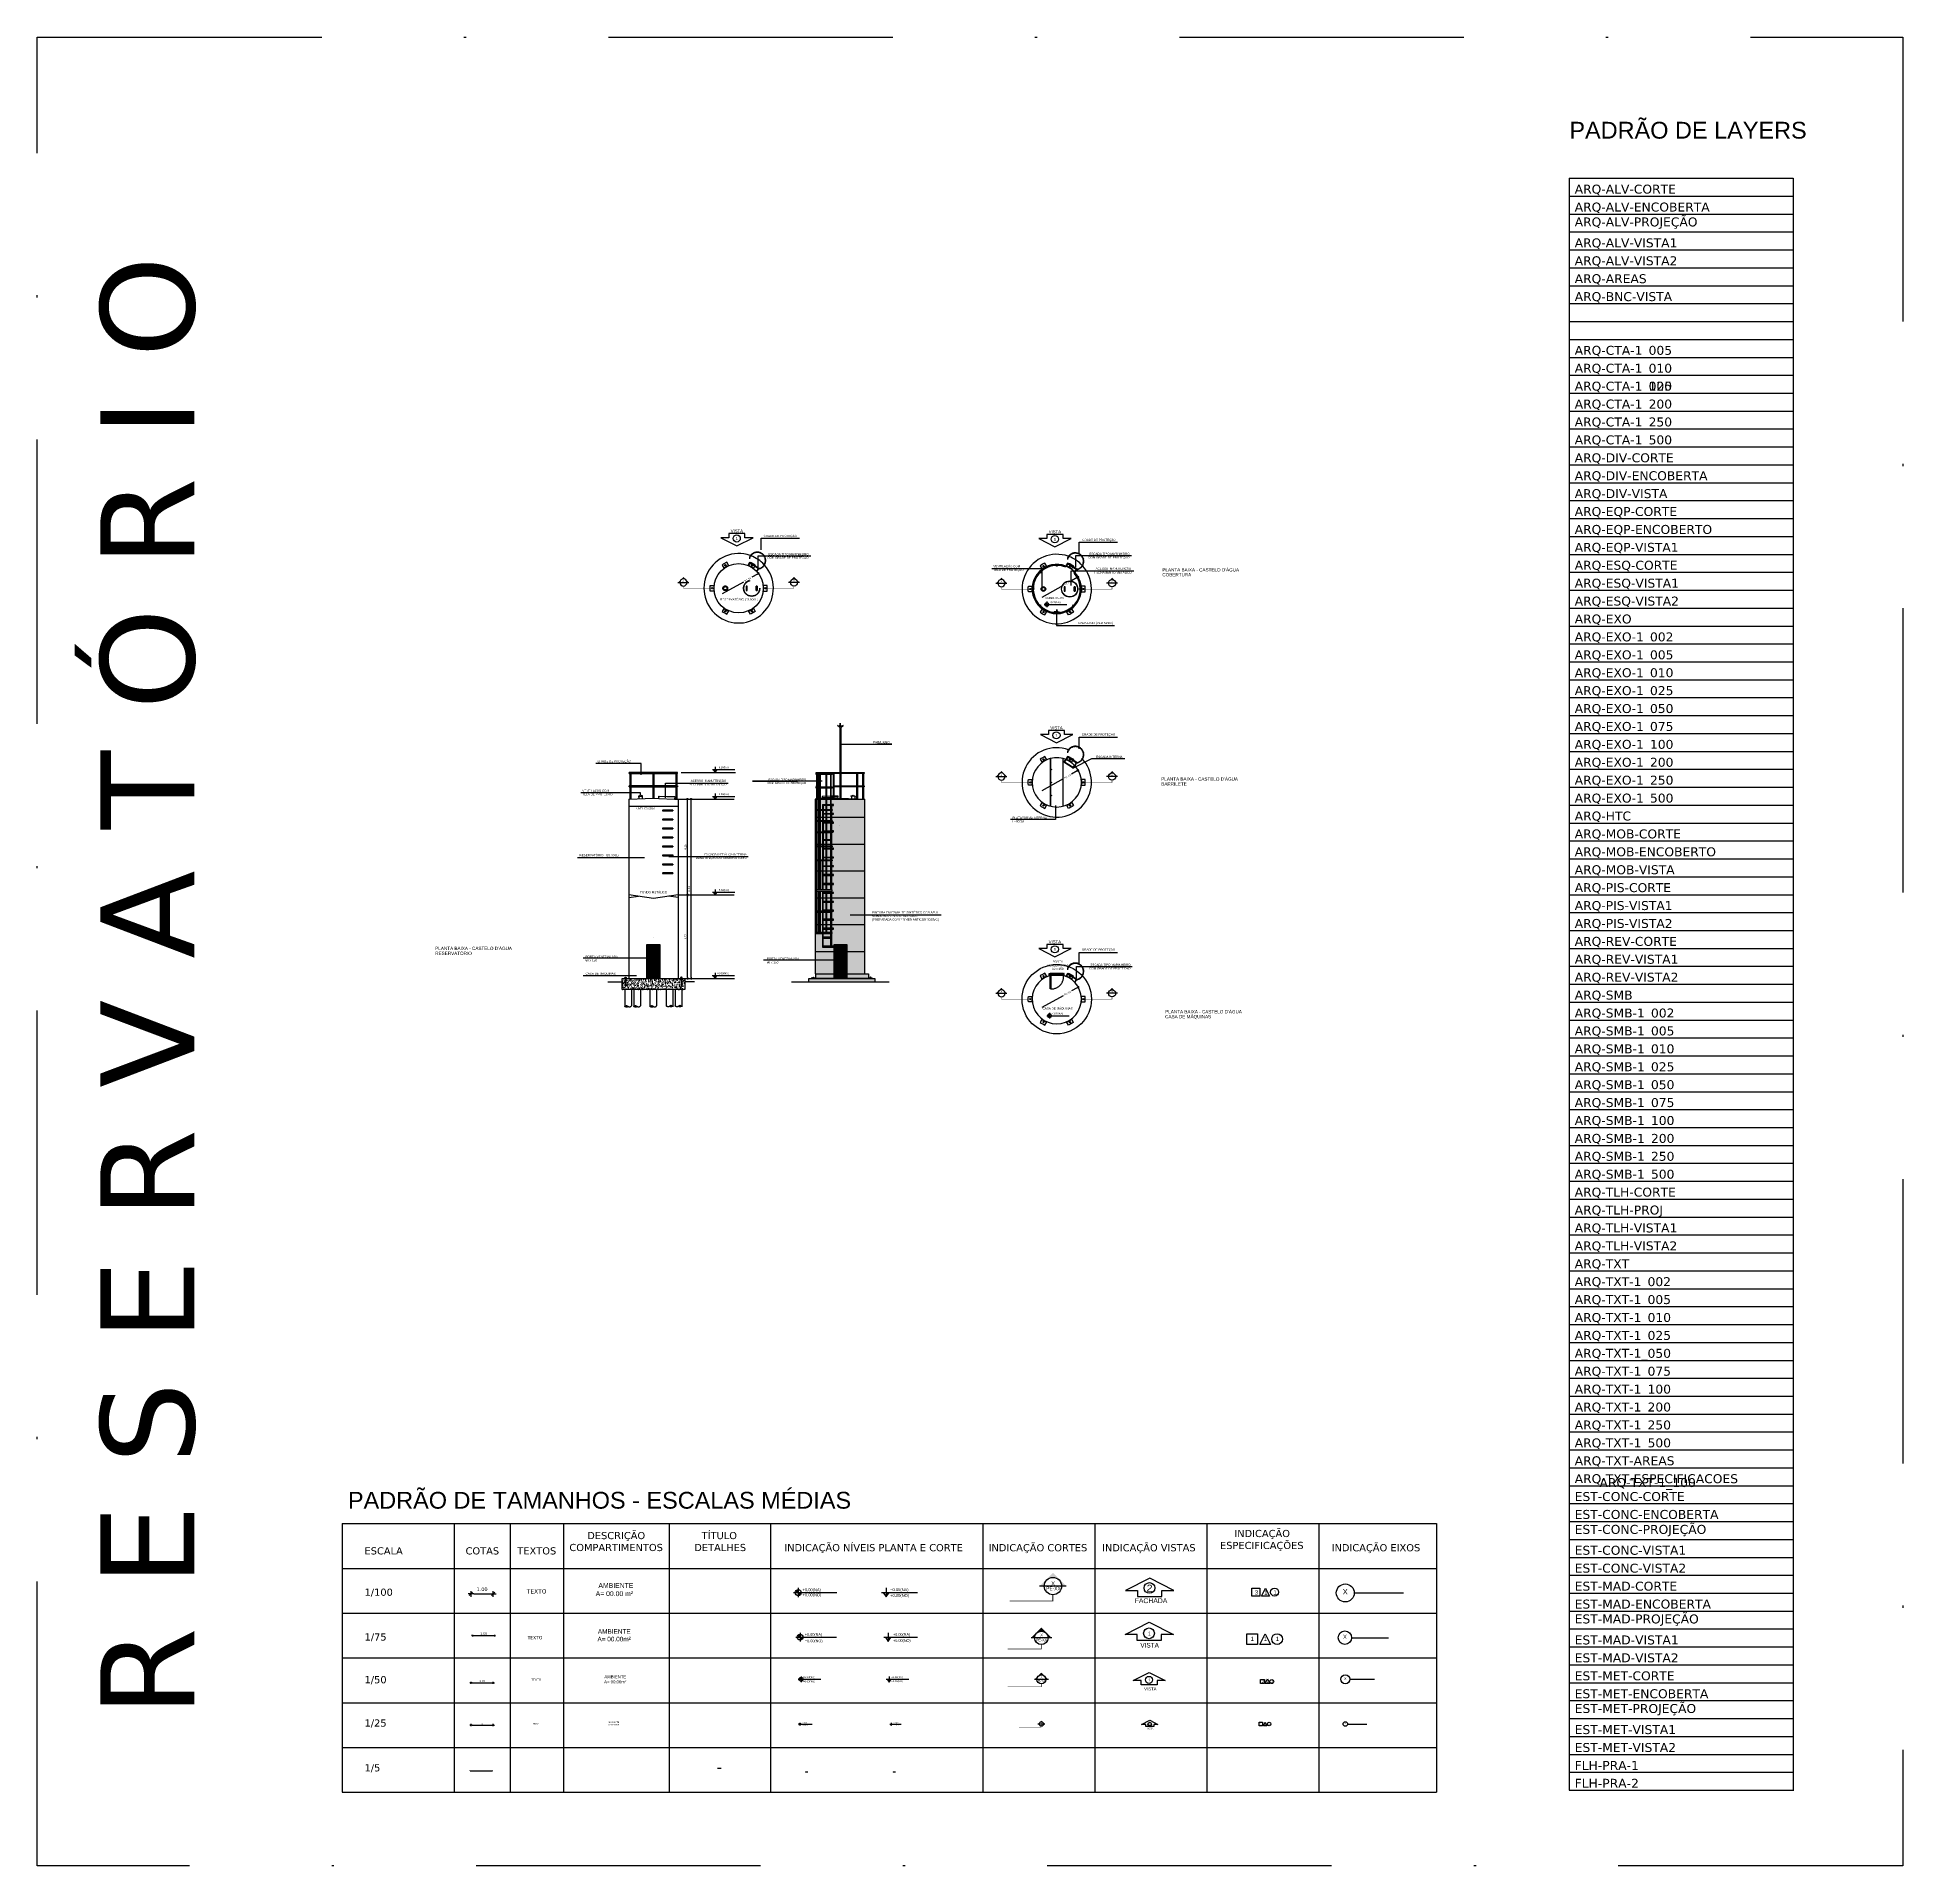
# Model space of a CAD drawing. Header units: inches. Extents: x -31248 to -31013, y 4727 to 4866.
# Drawn here: x -31248.3 to -31165, y 4727.5 to 4809.1 of the extents above; entities outside this region: 1.
import ezdxf

# ---------------------------------------------------------------- set-up
doc = ezdxf.new("R2010")
doc.units = ezdxf.units.IN
doc.header["$MEASUREMENT"] = 0
for name, pattern in [('C5', [60, 50, -5, 0, -5]), ('CONTINU', [0]), ('DASHDOT', [25.4, 12.7, -6.35, 0, -6.35]), ('HIDDEN', [9.525, 6.35, -3.175]), ('TRAÇO-2PTOS_P', [0.625, 0.25, -0.125, 0, -0.125, 0, -0.125])]:
    doc.linetypes.add(name, pattern=pattern)
for name, color, linetype in [('01', 1, 'Continuous'), ('A-TEXTO', 3, 'Continuous'), ('AR-CORTE', 1, 'Continuous'), ('AR-TXT-AUX', 7, 'Continuous'), ('ARQ-ALV-CORTE', 4, 'Continuous'), ('ARQ-ALV-ENCOBERTA', 8, 'HIDDEN'), ('ARQ-ALV-PROJEÇÃO', 252, 'TRAÇO-2PTOS_P'), ('ARQ-ALV-VISTA1', 3, 'Continuous'), ('ARQ-ALV-VISTA2', 1, 'Continuous'), ('ARQ-AREAS', 7, 'Continuous'), ('ARQ-BNC-VISTA', 1, 'Continuous'), ('ARQ-COB-PROJ', 8, 'TRAÇO-2PTOS_P'), ('ARQ-CTA-1_005', 1, 'Continuous'), ('ARQ-CTA-1_010', 1, 'Continuous'), ('ARQ-CTA-1_025', 1, 'Continuous'), ('ARQ-CTA-1_050', 1, 'Continuous'), ('ARQ-CTA-1_100', 1, 'Continuous'), ('ARQ-CTA-1_200', 1, 'Continuous'), ('ARQ-CTA-1_250', 1, 'Continuous'), ('ARQ-CTA-1_500', 1, 'Continuous'), ('ARQ-DIV-CORTE', 3, 'Continuous'), ('ARQ-DIV-ENCOBERTA', 9, 'HIDDEN'), ('ARQ-DIV-VISTA', 2, 'Continuous'), ('ARQ-EQP-CORTE', 2, 'Continuous'), ('ARQ-EQP-ENCOBERTO', 8, 'HIDDEN'), ('ARQ-EQP-VISTA', 1, 'Continuous'), ('ARQ-ESQ-CORTE', 3, 'Continuous'), ('ARQ-ESQ-VISTA1', 2, 'Continuous'), ('ARQ-ESQ-VISTA2', 1, 'Continuous'), ('ARQ-EXO', 251, 'C5'), ('ARQ-EXO-1_002', 251, 'C5'), ('ARQ-EXO-1_005', 251, 'C5'), ('ARQ-EXO-1_010', 251, 'C5'), ('ARQ-EXO-1_025', 251, 'C5'), ('ARQ-EXO-1_050', 251, 'C5'), ('ARQ-EXO-1_100', 251, 'C5'), ('ARQ-EXO-1_200', 251, 'C5'), ('ARQ-EXO-1_250', 251, 'C5'), ('ARQ-EXO-1_500', 251, 'C5'), ('ARQ-HTC', 9, 'Continuous'), ('ARQ-MOB-CORTE', 2, 'Continuous'), ('ARQ-MOB-ENCOBERTO', 252, 'HIDDEN'), ('ARQ-MOB-VISTA', 1, 'Continuous'), ('ARQ-PIS-VISTA1', 3, 'Continuous'), ('ARQ-PIS-VISTA2', 2, 'Continuous'), ('ARQ-REV-CORTE', 3, 'Continuous'), ('ARQ-REV-VISTA1', 2, 'Continuous'), ('ARQ-REV-VISTA2', 1, 'Continuous'), ('ARQ-SMB', 130, 'Continuous'), ('ARQ-SMB-1_002', 130, 'Continuous'), ('ARQ-SMB-1_005', 130, 'Continuous'), ('ARQ-SMB-1_010', 130, 'Continuous'), ('ARQ-SMB-1_025', 130, 'Continuous'), ('ARQ-SMB-1_050', 130, 'Continuous'), ('ARQ-SMB-1_075', 1, 'Continuous'), ('ARQ-SMB-1_100', 2, 'Continuous'), ('ARQ-SMB-1_200', 130, 'Continuous'), ('ARQ-SMB-1_250', 130, 'Continuous'), ('ARQ-SMB-1_500', 130, 'Continuous'), ('ARQ-TLH-CORTE', 4, 'Continuous'), ('ARQ-TLH-PROJ', 252, 'TRAÇO-2PTOS_P'), ('ARQ-TLH-VISTA1', 2, 'Continuous'), ('ARQ-TLH-VISTA2', 1, 'Continuous'), ('ARQ-TXT', 11, 'Continuous'), ('ARQ-TXT-1_002', 6, 'Continuous'), ('ARQ-TXT-1_005', 6, 'Continuous'), ('ARQ-TXT-1_010', 6, 'Continuous'), ('ARQ-TXT-1_025', 6, 'Continuous'), ('ARQ-TXT-1_050', 6, 'Continuous'), ('ARQ-TXT-1_075', 2, 'Continuous'), ('ARQ-TXT-1_100', 6, 'Continuous'), ('ARQ-TXT-1_200', 6, 'Continuous'), ('ARQ-TXT-1_250', 6, 'Continuous'), ('ARQ-TXT-1_500', 6, 'Continuous'), ('ARQ-TXT-AREAS', 6, 'Continuous'), ('ARQ-TXT-ESPECIFICACOES', 3, 'Continuous'), ('EST-CONC-CORTE', 5, 'Continuous'), ('EST-CONC-ENCOBERTA', 9, 'HIDDEN'), ('EST-CONC-PROJEÇÃO', 252, 'TRAÇO-2PTOS_P'), ('EST-CONC-VISTA1', 3, 'Continuous'), ('EST-CONC-VISTA2', 2, 'Continuous'), ('EST-MAD-CORTE', 4, 'Continuous'), ('EST-MAD-ENCOBERTA', 9, 'HIDDEN'), ('EST-MAD-PROJEÇÃO', 251, 'TRAÇO-2PTOS_P'), ('EST-MAD-VISTA1', 2, 'Continuous'), ('EST-MAD-VISTA2', 1, 'Continuous'), ('EST-MET-CORTE', 5, 'Continuous'), ('EST-MET-ENCOBERTA', 9, 'HIDDEN'), ('EST-MET-PROJEÇÃO', 253, 'TRAÇO-2PTOS_P'), ('EST-MET-VISTA1', 1, 'Continuous'), ('EST-MET-VISTA2', 8, 'Continuous'), ('FLH-PRA-01', 1, 'Continuous'), ('FLH-PRA-02', 6, 'Continuous'), ('PRES-AZUL', 164, 'Continuous')]:
    doc.layers.add(name, color=color, linetype=linetype)
doc.layers.add('ARQ-PIS-CORTE', color=3, linetype='Continuous', plot=False)
doc.styles.add('A20', font='arial.ttf', dxfattribs={"height": 0.2})
doc.styles.add('A26', font='arial.ttf', dxfattribs={"height": 0.26})
doc.styles.add('ESC-50-A20', font='arial.ttf', dxfattribs={"height": 0.1})
doc.styles.add('FNDE Text Cota 0075', font='verdana.ttf', dxfattribs={"height": 0.1})
doc.styles.add('FNDE Texto Cota 0005', font='verdana.ttf', dxfattribs={"height": 0.008})
doc.styles.add('FNDE Texto Cota 0025', font='verdana.ttf', dxfattribs={"height": 0.04})
doc.styles.add('FNDE Texto Cota 0050', font='verdana.ttf', dxfattribs={"height": 0.08})
doc.styles.add('FNDE Texto Cota 0100', font='verdana.ttf', dxfattribs={"height": 0.16})
doc.styles.get("Standard").update_dxf_attribs({"font": 'verdana.ttf'})
doc.dimstyles.new('FNDE 1-0005', dxfattribs={"dimscale": 2.5, "dimtxt": 0.008, "dimasz": 0.0025, "dimexe": 0.15, "dimexo": 0.15, "dimgap": 0.0025, "dimtad": 1, "dimzin": 4, "dimdsep": 46, "dimtxsty": 'FNDE Texto Cota 0005', "dimblk": 'tic', "dimcen": 0.15, "dimdle": 0.15, "dimse1": 1, "dimse2": 1, "dimclrd": 251, "dimclre": 251, "dimclrt": 256, "dimaunit": 1, "dimadec": 3, "dimazin": 0, "dimtfac": 1, "dimtix": 1, "dimtmove": 2, "dimatfit": 3, "dimldrblk": 'tic', "dimfxl": 0.15, "dimtvp": 1, "dimtolj": 1, "dimtzin": 0, "dimarcsym": 0})
doc.dimstyles.new('FNDE 1-0025', dxfattribs={"dimscale": 5, "dimtxt": 0.04, "dimasz": 0.01, "dimexe": 0.15, "dimexo": 0.15, "dimgap": 0.005, "dimtad": 1, "dimzin": 1, "dimdsep": 46, "dimtxsty": 'FNDE Texto Cota 0025', "dimblk": 'tic', "dimcen": 0.015, "dimdle": 0.15, "dimse1": 1, "dimse2": 1, "dimclrd": 251, "dimclre": 251, "dimclrt": 256, "dimaunit": 1, "dimadec": 3, "dimazin": 0, "dimtfac": 1, "dimtix": 1, "dimtmove": 2, "dimatfit": 3, "dimfxl": 0.15, "dimtvp": 1, "dimtolj": 1, "dimtzin": 0, "dimarcsym": 0})
doc.dimstyles.new('FNDE 1-0050', dxfattribs={"dimscale": 5, "dimtxt": 0.08, "dimasz": 0.01, "dimexe": 0.15, "dimexo": 0.15, "dimgap": 0.01, "dimtad": 1, "dimzin": 1, "dimdsep": 46, "dimtxsty": 'FNDE Texto Cota 0050', "dimblk": 'tic', "dimcen": 0.015, "dimdle": 0.15, "dimse1": 1, "dimse2": 1, "dimclrd": 251, "dimclre": 251, "dimclrt": 256, "dimaunit": 1, "dimadec": 3, "dimazin": 0, "dimtfac": 1, "dimtix": 1, "dimtmove": 2, "dimatfit": 3, "dimfxl": 0.15, "dimtvp": 1, "dimtolj": 1, "dimtzin": 0, "dimarcsym": 0})
doc.dimstyles.new('FNDE 1-0100', dxfattribs={"dimscale": 2.5, "dimtxt": 0.16, "dimasz": 0.05, "dimexe": 0.15, "dimexo": 0.15, "dimgap": 0.05, "dimtad": 1, "dimzin": 4, "dimdsep": 46, "dimtxsty": 'FNDE Texto Cota 0100', "dimblk": 'tic', "dimcen": 0.15, "dimdle": 0.15, "dimse1": 1, "dimse2": 1, "dimclrd": 251, "dimclre": 251, "dimclrt": 256, "dimaunit": 1, "dimadec": 3, "dimazin": 0, "dimtfac": 1, "dimtix": 1, "dimtmove": 2, "dimatfit": 3, "dimldrblk": 'tic', "dimfxl": 0.15, "dimtvp": 1, "dimtolj": 1, "dimtzin": 0, "dimarcsym": 0})
doc.dimstyles.new('FNDE 1-075', dxfattribs={"dimscale": 2.5, "dimtxt": 0.1, "dimasz": 0.015, "dimexe": 0.15, "dimexo": 0.15, "dimgap": 0.015, "dimtad": 1, "dimzin": 4, "dimdsep": 46, "dimtxsty": 'FNDE Text Cota 0075', "dimblk": 'tic', "dimcen": 0.025, "dimdle": 0.15, "dimse1": 1, "dimse2": 1, "dimclrd": 251, "dimclre": 251, "dimclrt": 256, "dimaunit": 1, "dimadec": 3, "dimazin": 0, "dimtfac": 1, "dimtix": 1, "dimtmove": 2, "dimatfit": 3, "dimldrblk": 'DOTSMALL', "dimfxl": 0.15, "dimtvp": 1, "dimtolj": 1, "dimtzin": 0, "dimarcsym": 0})

msp = doc.modelspace()

# ---------------------------------------------------------------- texts
at = {"layer": 'A-TEXTO'}
msp.add_text('R E S E R V A T Ó R I O', height=4.2, rotation=90, dxfattribs=at).set_placement((-31241.312, 4734.116))
at = {"layer": 'AR-TXT-AUX', "style": 'ESC-50-A20'}
for s, height, p in [('COBERTURA', 0.1468, (-31198.081, 4785.063)), ("PLANTA BAIXA - CASTELO D'ÁGUA", 0.14685, (-31198.081, 4785.283)), ("PLANTA BAIXA - CASTELO D'ÁGUA", 0.14685, (-31198.131, 4775.939)), ('BARRILETE', 0.1468, (-31198.131, 4775.72)), ("PLANTA BAIXA - CASTELO D'ÁGUA", 0.14685, (-31230.549, 4768.374)), ('RESERVATÓRIO ', 0.14685, (-31230.549, 4768.154)), ("PLANTA BAIXA - CASTELO D'ÁGUA", 0.14685, (-31197.955, 4765.546)), ('CASA DE MÁQUINAS', 0.14685, (-31197.955, 4765.327))]:
    msp.add_text(s, height=height, dxfattribs=at).set_placement(p)
at = {"layer": 'ARQ-ALV-CORTE', "insert": (-31179.669, 4802.562), "char_height": 0.4, "attachment_point": 1}
msp.add_mtext_dynamic_manual_height_columns('{\\fVerdana|b0|i0|c0|p34;ARQ-ALV-CORTE}', width=14.41568, gutter_width=12.5, heights=[0], dxfattribs=at)
at = {"layer": 'ARQ-ALV-ENCOBERTA', "insert": (-31179.669, 4801.762), "char_height": 0.4, "attachment_point": 1}
msp.add_mtext_dynamic_manual_height_columns('{\\fVerdana|b0|i0|c0|p34;ARQ-ALV-ENCOBERTA}', width=14.41568, gutter_width=12.5, heights=[0], dxfattribs=at)
at = {"layer": 'ARQ-ALV-PROJEÇÃO', "insert": (-31179.669, 4801.097), "char_height": 0.4, "attachment_point": 1}
msp.add_mtext_dynamic_manual_height_columns('{\\fVerdana|b0|i0|c0|p34;ARQ-ALV-PROJEÇÃO}', width=14.41568, gutter_width=12.5, heights=[0], dxfattribs=at)
at = {"layer": 'ARQ-ALV-VISTA1', "insert": (-31179.669, 4800.162), "char_height": 0.4, "attachment_point": 1}
msp.add_mtext_dynamic_manual_height_columns('{\\fVerdana|b0|i0|c0|p34;ARQ-ALV-VISTA1}', width=14.41568, gutter_width=12.5, heights=[0], dxfattribs=at)
at = {"layer": 'ARQ-ALV-VISTA2', "insert": (-31179.669, 4799.362), "char_height": 0.4, "attachment_point": 1}
msp.add_mtext_dynamic_manual_height_columns('{\\fVerdana|b0|i0|c0|p34;ARQ-ALV-VISTA2}', width=14.41568, gutter_width=12.5, heights=[0], dxfattribs=at)
at = {"layer": 'ARQ-AREAS', "insert": (-31179.669, 4798.562), "char_height": 0.4, "attachment_point": 1}
msp.add_mtext_dynamic_manual_height_columns('{\\fVerdana|b0|i0|c0|p34;ARQ-AREAS}', width=14.41568, gutter_width=12.5, heights=[0], dxfattribs=at)
at = {"layer": 'ARQ-BNC-VISTA', "insert": (-31179.669, 4797.762), "char_height": 0.4, "attachment_point": 1}
msp.add_mtext_dynamic_manual_height_columns('{\\fVerdana|b0|i0|c0|p34;ARQ-BNC-VISTA}', width=14.41568, gutter_width=12.5, heights=[0], dxfattribs=at)
at = {"layer": 'ARQ-CTA-1_005', "insert": (-31179.669, 4795.362), "char_height": 0.4, "attachment_point": 1}
msp.add_mtext_dynamic_manual_height_columns('{\\fVerdana|b0|i0|c0|p34;ARQ-CTA-1_005}', width=14.41568, gutter_width=12.5, heights=[0], dxfattribs=at)
at = {"layer": 'ARQ-CTA-1_010', "insert": (-31179.669, 4794.562), "char_height": 0.4, "attachment_point": 1}
msp.add_mtext_dynamic_manual_height_columns('{\\fVerdana|b0|i0|c0|p34;ARQ-CTA-1_010}', width=14.41568, gutter_width=12.5, heights=[0], dxfattribs=at)
at = {"layer": 'ARQ-CTA-1_025', "insert": (-31179.669, 4793.762), "char_height": 0.4, "attachment_point": 1}
msp.add_mtext_dynamic_manual_height_columns('{\\fVerdana|b0|i0|c0|p34;ARQ-CTA-1_025}', width=14.41568, gutter_width=12.5, heights=[0], dxfattribs=at)
at = {"layer": 'ARQ-CTA-1_100', "insert": (-31179.669, 4793.762), "char_height": 0.4, "attachment_point": 1}
msp.add_mtext_dynamic_manual_height_columns('{\\fVerdana|b0|i0|c0|p34;ARQ-CTA-1_100}', width=14.41568, gutter_width=12.5, heights=[0], dxfattribs=at)
at = {"layer": 'ARQ-CTA-1_200', "insert": (-31179.669, 4792.962), "char_height": 0.4, "attachment_point": 1}
msp.add_mtext_dynamic_manual_height_columns('{\\fVerdana|b0|i0|c0|p34;ARQ-CTA-1_200}', width=14.41568, gutter_width=12.5, heights=[0], dxfattribs=at)
at = {"layer": 'ARQ-CTA-1_250', "insert": (-31179.669, 4792.162), "char_height": 0.4, "attachment_point": 1}
msp.add_mtext_dynamic_manual_height_columns('{\\fVerdana|b0|i0|c0|p34;ARQ-CTA-1_250}', width=14.41568, gutter_width=12.5, heights=[0], dxfattribs=at)
at = {"layer": 'ARQ-CTA-1_500', "insert": (-31179.669, 4791.362), "char_height": 0.4, "attachment_point": 1}
msp.add_mtext_dynamic_manual_height_columns('{\\fVerdana|b0|i0|c0|p34;ARQ-CTA-1_500}', width=14.41568, gutter_width=12.5, heights=[0], dxfattribs=at)
at = {"layer": 'ARQ-DIV-CORTE', "insert": (-31179.669, 4790.562), "char_height": 0.4, "attachment_point": 1}
msp.add_mtext_dynamic_manual_height_columns('{\\fVerdana|b0|i0|c0|p34;ARQ-DIV-CORTE}', width=14.41568, gutter_width=12.5, heights=[0], dxfattribs=at)
at = {"layer": 'ARQ-DIV-ENCOBERTA', "insert": (-31179.669, 4789.762), "char_height": 0.4, "attachment_point": 1}
msp.add_mtext_dynamic_manual_height_columns('{\\fVerdana|b0|i0|c0|p34;ARQ-DIV-ENCOBERTA}', width=14.41568, gutter_width=12.5, heights=[0], dxfattribs=at)
at = {"layer": 'ARQ-DIV-VISTA', "insert": (-31179.669, 4788.962), "char_height": 0.4, "attachment_point": 1}
msp.add_mtext_dynamic_manual_height_columns('{\\fVerdana|b0|i0|c0|p34;ARQ-DIV-VISTA}', width=14.41568, gutter_width=12.5, heights=[0], dxfattribs=at)
at = {"layer": 'ARQ-EQP-CORTE', "insert": (-31179.669, 4788.162), "char_height": 0.4, "attachment_point": 1}
msp.add_mtext_dynamic_manual_height_columns('{\\fVerdana|b0|i0|c0|p34;ARQ-EQP-CORTE}', width=14.41568, gutter_width=12.5, heights=[0], dxfattribs=at)
at = {"layer": 'ARQ-EQP-ENCOBERTO', "insert": (-31179.669, 4787.362), "char_height": 0.4, "attachment_point": 1}
msp.add_mtext_dynamic_manual_height_columns('{\\fVerdana|b0|i0|c0|p34;ARQ-EQP-ENCOBERTO}', width=14.41568, gutter_width=12.5, heights=[0], dxfattribs=at)
at = {"layer": 'ARQ-EQP-VISTA', "insert": (-31179.669, 4786.562), "char_height": 0.4, "attachment_point": 1}
msp.add_mtext_dynamic_manual_height_columns('{\\fVerdana|b0|i0|c0|p34;ARQ-EQP-VISTA1}', width=14.41568, gutter_width=12.5, heights=[0], dxfattribs=at)
at = {"layer": 'ARQ-ESQ-CORTE', "insert": (-31179.669, 4785.762), "char_height": 0.4, "attachment_point": 1}
msp.add_mtext_dynamic_manual_height_columns('{\\fVerdana|b0|i0|c0|p34;ARQ-ESQ-CORTE}', width=9.75, gutter_width=12.5, heights=[0], dxfattribs=at)
at = {"layer": 'ARQ-ESQ-VISTA1', "insert": (-31179.669, 4784.962), "char_height": 0.4, "attachment_point": 1}
msp.add_mtext_dynamic_manual_height_columns('{\\fVerdana|b0|i0|c0|p34;ARQ-ESQ-VISTA1}', width=9.75, gutter_width=12.5, heights=[0], dxfattribs=at)
at = {"layer": 'ARQ-ESQ-VISTA2', "insert": (-31179.669, 4784.162), "char_height": 0.4, "attachment_point": 1}
msp.add_mtext_dynamic_manual_height_columns('{\\fVerdana|b0|i0|c0|p34;ARQ-ESQ-VISTA2}', width=14.41568, gutter_width=12.5, heights=[0], dxfattribs=at)
at = {"layer": 'ARQ-EXO', "insert": (-31179.669, 4783.362), "char_height": 0.4, "attachment_point": 1}
msp.add_mtext_dynamic_manual_height_columns('{\\fVerdana|b0|i0|c0|p34;ARQ-EXO}', width=14.41568, gutter_width=12.5, heights=[0], dxfattribs=at)
at = {"layer": 'ARQ-EXO-1_002', "insert": (-31179.669, 4782.562), "char_height": 0.4, "attachment_point": 1}
msp.add_mtext_dynamic_manual_height_columns('{\\fVerdana|b0|i0|c0|p34;ARQ-EXO-1_002}', width=14.41568, gutter_width=12.5, heights=[0], dxfattribs=at)
at = {"layer": 'ARQ-EXO-1_005', "insert": (-31179.669, 4781.762), "char_height": 0.4, "attachment_point": 1}
msp.add_mtext_dynamic_manual_height_columns('{\\fVerdana|b0|i0|c0|p34;ARQ-EXO-1_005}', width=14.41568, gutter_width=12.5, heights=[0], dxfattribs=at)
at = {"layer": 'ARQ-EXO-1_010', "insert": (-31179.669, 4780.962), "char_height": 0.4, "attachment_point": 1}
msp.add_mtext_dynamic_manual_height_columns('{\\fVerdana|b0|i0|c0|p34;ARQ-EXO-1_010}', width=14.41568, gutter_width=12.5, heights=[0], dxfattribs=at)
at = {"layer": 'ARQ-EXO-1_025', "insert": (-31179.669, 4780.162), "char_height": 0.4, "attachment_point": 1}
msp.add_mtext_dynamic_manual_height_columns('{\\fVerdana|b0|i0|c0|p34;ARQ-EXO-1_025}', width=14.41568, gutter_width=12.5, heights=[0], dxfattribs=at)
at = {"layer": 'ARQ-EXO-1_050', "char_height": 0.4, "attachment_point": 1}
for s, insert in [('{\\fVerdana|b0|i0|c0|p34;ARQ-EXO-1_050}', (-31179.669, 4779.362)), ('{\\fVerdana|b0|i0|c0|p34;ARQ-EXO-1_075}', (-31179.669, 4778.562))]:
    msp.add_mtext_dynamic_manual_height_columns(s, width=14.41568, gutter_width=12.5, heights=[0], dxfattribs=dict(at, insert=insert))
at = {"layer": 'ARQ-EXO-1_100', "insert": (-31179.669, 4777.762), "char_height": 0.4, "attachment_point": 1}
msp.add_mtext_dynamic_manual_height_columns('{\\fVerdana|b0|i0|c0|p34;ARQ-EXO-1_100}', width=14.41568, gutter_width=12.5, heights=[0], dxfattribs=at)
at = {"layer": 'ARQ-EXO-1_200', "insert": (-31179.669, 4776.962), "char_height": 0.4, "attachment_point": 1}
msp.add_mtext_dynamic_manual_height_columns('{\\fVerdana|b0|i0|c0|p34;ARQ-EXO-1_200}', width=14.41568, gutter_width=12.5, heights=[0], dxfattribs=at)
at = {"layer": 'ARQ-EXO-1_250', "insert": (-31179.669, 4776.162), "char_height": 0.4, "attachment_point": 1}
msp.add_mtext_dynamic_manual_height_columns('{\\fVerdana|b0|i0|c0|p34;ARQ-EXO-1_250}', width=14.41568, gutter_width=12.5, heights=[0], dxfattribs=at)
at = {"layer": 'ARQ-EXO-1_500', "insert": (-31179.669, 4775.362), "char_height": 0.4, "attachment_point": 1}
msp.add_mtext_dynamic_manual_height_columns('{\\fVerdana|b0|i0|c0|p34;ARQ-EXO-1_500}', width=14.41568, gutter_width=12.5, heights=[0], dxfattribs=at)
at = {"layer": 'ARQ-HTC', "insert": (-31179.669, 4774.562), "char_height": 0.4, "attachment_point": 1}
msp.add_mtext_dynamic_manual_height_columns('{\\fVerdana|b0|i0|c0|p34;ARQ-HTC}', width=14.41568, gutter_width=12.5, heights=[0], dxfattribs=at)
at = {"layer": 'ARQ-MOB-CORTE', "insert": (-31179.669, 4773.762), "char_height": 0.4, "attachment_point": 1}
msp.add_mtext_dynamic_manual_height_columns('{\\fVerdana|b0|i0|c0|p34;ARQ-MOB-CORTE}', width=14.41568, gutter_width=12.5, heights=[0], dxfattribs=at)
at = {"layer": 'ARQ-MOB-ENCOBERTO', "insert": (-31179.669, 4772.962), "char_height": 0.4, "attachment_point": 1}
msp.add_mtext_dynamic_manual_height_columns('{\\fVerdana|b0|i0|c0|p34;ARQ-MOB-ENCOBERTO}', width=14.41568, gutter_width=12.5, heights=[0], dxfattribs=at)
at = {"layer": 'ARQ-MOB-VISTA', "insert": (-31179.669, 4772.162), "char_height": 0.4, "attachment_point": 1}
msp.add_mtext_dynamic_manual_height_columns('{\\fVerdana|b0|i0|c0|p34;ARQ-MOB-VISTA}', width=14.41568, gutter_width=12.5, heights=[0], dxfattribs=at)
at = {"layer": 'ARQ-PIS-CORTE', "insert": (-31179.669, 4771.362), "char_height": 0.4, "attachment_point": 1}
msp.add_mtext_dynamic_manual_height_columns('{\\fVerdana|b0|i0|c0|p34;ARQ-PIS-CORTE}', width=14.41568, gutter_width=12.5, heights=[0], dxfattribs=at)
at = {"layer": 'ARQ-PIS-VISTA1', "insert": (-31179.669, 4770.562), "char_height": 0.4, "attachment_point": 1}
msp.add_mtext_dynamic_manual_height_columns('{\\fVerdana|b0|i0|c0|p34;ARQ-PIS-VISTA1}', width=14.41568, gutter_width=12.5, heights=[0], dxfattribs=at)
at = {"layer": 'ARQ-PIS-VISTA2', "insert": (-31179.669, 4769.762), "char_height": 0.4, "attachment_point": 1}
msp.add_mtext_dynamic_manual_height_columns('{\\fVerdana|b0|i0|c0|p34;ARQ-PIS-VISTA2}', width=14.41568, gutter_width=12.5, heights=[0], dxfattribs=at)
at = {"layer": 'ARQ-REV-CORTE', "insert": (-31179.669, 4768.962), "char_height": 0.4, "attachment_point": 1}
msp.add_mtext_dynamic_manual_height_columns('{\\fVerdana|b0|i0|c0|p34;ARQ-REV-CORTE}', width=14.41568, gutter_width=12.5, heights=[0], dxfattribs=at)
at = {"layer": 'ARQ-REV-VISTA1', "insert": (-31179.669, 4768.162), "char_height": 0.4, "attachment_point": 1}
msp.add_mtext_dynamic_manual_height_columns('{\\fVerdana|b0|i0|c0|p34;ARQ-REV-VISTA1}', width=14.41568, gutter_width=12.5, heights=[0], dxfattribs=at)
at = {"layer": 'ARQ-REV-VISTA2', "insert": (-31179.669, 4767.362), "char_height": 0.4, "attachment_point": 1}
msp.add_mtext_dynamic_manual_height_columns('{\\fVerdana|b0|i0|c0|p34;ARQ-REV-VISTA2}', width=14.41568, gutter_width=12.5, heights=[0], dxfattribs=at)
at = {"layer": 'ARQ-SMB', "insert": (-31179.669, 4766.562), "char_height": 0.4, "attachment_point": 1}
msp.add_mtext_dynamic_manual_height_columns('{\\fVerdana|b0|i0|c0|p34;ARQ-SMB}', width=14.41568, gutter_width=12.5, heights=[0], dxfattribs=at)
at = {"layer": 'ARQ-SMB-1_002', "insert": (-31179.669, 4765.762), "char_height": 0.4, "attachment_point": 1}
msp.add_mtext_dynamic_manual_height_columns('{\\fVerdana|b0|i0|c0|p34;ARQ-SMB-1_002}', width=14.41568, gutter_width=12.5, heights=[0], dxfattribs=at)
at = {"layer": 'ARQ-SMB-1_005', "insert": (-31179.669, 4764.962), "char_height": 0.4, "attachment_point": 1}
msp.add_mtext_dynamic_manual_height_columns('{\\fVerdana|b0|i0|c0|p34;ARQ-SMB-1_005}', width=14.41568, gutter_width=12.5, heights=[0], dxfattribs=at)
at = {"layer": 'ARQ-SMB-1_010', "insert": (-31179.669, 4764.162), "char_height": 0.4, "attachment_point": 1}
msp.add_mtext_dynamic_manual_height_columns('{\\fVerdana|b0|i0|c0|p34;ARQ-SMB-1_010}', width=14.41568, gutter_width=12.5, heights=[0], dxfattribs=at)
at = {"layer": 'ARQ-SMB-1_025', "insert": (-31179.669, 4763.362), "char_height": 0.4, "attachment_point": 1}
msp.add_mtext_dynamic_manual_height_columns('{\\fVerdana|b0|i0|c0|p34;ARQ-SMB-1_025}', width=14.41568, gutter_width=12.5, heights=[0], dxfattribs=at)
at = {"layer": 'ARQ-SMB-1_025', "style": 'ESC-50-A20'}
for tag, p, s in [('+0.00(NA)', (-31214.2, 4733.832), 'NA'), ('+0.00(NO)', (-31214.199, 4733.736), 'NO'), ('+0.00(NA)', (-31210.121, 4733.832), 'NA'), ('+0.00(NO)', (-31210.121, 4733.742), 'NO')]:
    msp.add_attdef(tag, p, s, height=0.04, dxfattribs=at)
at = {"layer": 'ARQ-SMB-1_050', "char_height": 0.4, "attachment_point": 1}
for s, insert in [('{\\fVerdana|b0|i0|c0|p34;ARQ-SMB-1_050}', (-31179.669, 4762.562)), ('{\\fVerdana|b0|i0|c0|p34;ARQ-SMB-1_075}', (-31179.669, 4761.762))]:
    msp.add_mtext_dynamic_manual_height_columns(s, width=14.41568, gutter_width=12.5, heights=[0], dxfattribs=dict(at, insert=insert))
at = {"layer": 'ARQ-SMB-1_050', "color": 1, "style": 'ESC-50-A20'}
for tag, p in [('+8.00(NA)', (-31203.144, 4783.869)), ('+9.20(NA)', (-31217.955, 4776.494)), ('+8.00(NA)', (-31217.955, 4775.294)), ('+3.72(NA)', (-31217.955, 4771.019)), ('+0.00(NA)', (-31217.964, 4767.294)), ('+0.00(NA)', (-31203.026, 4765.502))]:
    msp.add_attdef(tag, p, 'NA', height=0.08, dxfattribs=at)
at = {"layer": 'ARQ-SMB-1_050', "style": 'ESC-50-A20'}
for tag, p, s, height in [('+0.00(NA)', (-31214.122, 4735.86), 'NA', 0.08), ('+0.00(NO)', (-31214.121, 4735.668), 'NO', 0.08), ('+0.00(NA)', (-31210.188, 4735.86), 'NA', 0.08), ('+0.00(NO)', (-31210.186, 4735.68), 'NO', 0.08), ('+0.00(NA)', (-31213.991, 4731.67), 'NA', 0.008), ('+0.00(NO)', (-31213.991, 4731.651), 'NO', 0.008), ('+0.00(NA)', (-31210.082, 4731.67), 'NA', 0.008), ('+0.00(NO)', (-31210.082, 4731.652), 'NO', 0.008)]:
    msp.add_attdef(tag, p, s, height=height, dxfattribs=at)
at = {"layer": 'ARQ-SMB-1_075', "style": 'ESC-50-A20'}
for tag, p, s in [('+0.00(NA)', (-31214.045, 4737.743), 'NA'), ('+0.00(NO)', (-31214.042, 4737.456), 'NO'), ('+0.00(NA)', (-31210.11, 4737.743), 'NA'), ('+0.00(NO)', (-31210.107, 4737.473), 'NO')]:
    msp.add_attdef(tag, p, s, height=0.12, dxfattribs=at)
at = {"layer": 'ARQ-SMB-1_100', "color": 2, "style": 'A26', "text_generation_flag": 6, "width": 1.1}
for s, height, rotation, p in [('1', 0.125, 180, (-31217.135, 4786.693)), ('1', 0.125, 180, (-31202.932, 4786.66)), ('1', 0.125, 180, (-31202.86, 4777.899)), ('1', 0.125, 180, (-31202.932, 4768.34)), ('2', 0.312, 177.91572, (-31198.794, 4739.719))]:
    msp.add_text(s, height=height, rotation=rotation, dxfattribs=at).set_placement(p)
at = {"layer": 'ARQ-SMB-1_100', "char_height": 0.13653, "attachment_point": 1, "style": 'ESC-50-A20'}
for insert in [(-31218.277, 4787.16), (-31204.075, 4787.127), (-31204.002, 4778.366), (-31204.075, 4768.808)]:
    msp.add_mtext_dynamic_manual_height_columns('\\pi0.91946;VISTA     ', width=2.38952, gutter_width=1, heights=[0], dxfattribs=dict(at, insert=insert))
at = {"layer": 'ARQ-SMB-1_100', "extrusion": (0, 0, -1), "char_height": 0.064, "width": 3.41127, "attachment_point": 1, "text_direction": (-1, 0, 0), "style": 'ESC-50-A20'}
for insert in [(-31219.442, 4784.899), (-31205.239, 4784.867), (-31205.239, 4776.229), (-31205.239, 4766.547)]:
    msp.add_mtext('A', dxfattribs=dict(at, insert=insert))
at = {"layer": 'ARQ-SMB-1_100', "char_height": 0.064, "width": 3.41127, "attachment_point": 1, "style": 'ESC-50-A20'}
for insert in [(-31214.557, 4784.899), (-31200.355, 4784.867), (-31200.355, 4776.229), (-31200.355, 4766.547)]:
    msp.add_mtext('A', dxfattribs=dict(at, insert=insert))
at = {"layer": 'ARQ-SMB-1_100', "insert": (-31179.669, 4760.962), "char_height": 0.4, "attachment_point": 1}
msp.add_mtext_dynamic_manual_height_columns('{\\fVerdana|b0|i0|c0|p34;ARQ-SMB-1_100}', width=14.41568, gutter_width=12.5, heights=[0], dxfattribs=at)
at = {"layer": 'ARQ-SMB-1_100', "style": 'ESC-50-A20'}
for tag, p, s in [('+0.00(NA)', (-31214.149, 4739.736), 'NA'), ('+0.00(NA)', (-31210.237, 4739.741), 'NA'), ('+0.00(NO)', (-31214.149, 4739.509), 'NA'), ('+0.00(NO)', (-31210.233, 4739.481), 'NO')]:
    msp.add_attdef(tag, p, s, height=0.128, dxfattribs=at)
at = {"layer": 'ARQ-SMB-1_200', "insert": (-31179.669, 4760.162), "char_height": 0.4, "attachment_point": 1}
msp.add_mtext_dynamic_manual_height_columns('{\\fVerdana|b0|i0|c0|p34;ARQ-SMB-1_200}', width=14.41568, gutter_width=12.5, heights=[0], dxfattribs=at)
at = {"layer": 'ARQ-SMB-1_250', "insert": (-31179.669, 4759.362), "char_height": 0.4, "attachment_point": 1}
msp.add_mtext_dynamic_manual_height_columns('{\\fVerdana|b0|i0|c0|p34;ARQ-SMB-1_250}', width=14.41568, gutter_width=12.5, heights=[0], dxfattribs=at)
at = {"layer": 'ARQ-SMB-1_500', "insert": (-31179.669, 4758.562), "char_height": 0.4, "attachment_point": 1}
msp.add_mtext_dynamic_manual_height_columns('{\\fVerdana|b0|i0|c0|p34;ARQ-SMB-1_500}', width=14.41568, gutter_width=12.5, heights=[0], dxfattribs=at)
at = {"layer": 'ARQ-TLH-CORTE', "insert": (-31179.669, 4757.762), "char_height": 0.4, "attachment_point": 1}
msp.add_mtext_dynamic_manual_height_columns('{\\fVerdana|b0|i0|c0|p34;ARQ-TLH-CORTE}', width=14.41568, gutter_width=12.5, heights=[0], dxfattribs=at)
at = {"layer": 'ARQ-TLH-PROJ', "insert": (-31179.669, 4756.962), "char_height": 0.4, "attachment_point": 1}
msp.add_mtext_dynamic_manual_height_columns('{\\fVerdana|b0|i0|c0|p34;ARQ-TLH-PROJ}', width=14.41568, gutter_width=12.5, heights=[0], dxfattribs=at)
at = {"layer": 'ARQ-TLH-VISTA1', "insert": (-31179.669, 4756.162), "char_height": 0.4, "attachment_point": 1}
msp.add_mtext_dynamic_manual_height_columns('{\\fVerdana|b0|i0|c0|p34;ARQ-TLH-VISTA1}', width=14.41568, gutter_width=12.5, heights=[0], dxfattribs=at)
at = {"layer": 'ARQ-TLH-VISTA2', "insert": (-31179.669, 4755.362), "char_height": 0.4, "attachment_point": 1}
msp.add_mtext_dynamic_manual_height_columns('{\\fVerdana|b0|i0|c0|p34;ARQ-TLH-VISTA2}', width=14.41568, gutter_width=12.5, heights=[0], dxfattribs=at)
at = {"layer": 'ARQ-TXT', "attachment_point": 1, "style": 'ESC-50-A20'}
for s, width, gutter_width, insert, char_height in [('PADRÃO DE LAYERS', 12.96658, 12.5, (-31179.905, 4805.368), 0.75), ('PADRÃO DE TAMANHOS - ESCALAS MÉDIAS', 23.10605, 12.5, (-31234.449, 4744.173), 0.75), ('\\pi1.0553;{\\fVerdana|b0|i0|c0|p34;DESCRIÇÃO \\P\\pi0.25715;COMPARTIMENTOS}', 4.7147, 0.5, (-31224.818, 4742.382), 0.32), ('\\pi1.4497;{\\fVerdana|b0|i0|c0|p34;TÍTULO\\P\\pi1.1201;DETALHES}', 4.51623, 0.5, (-31220.104, 4742.382), 0.32), ('\\pi1.2261;{\\fVerdana|b0|i0|c0|p34;INDICAÇÃO \\P\\pi0.58677;ESPECIFICAÇÕES}', 5, 0.5, (-31196.094, 4742.474), 0.32), ('{\\fVerdana|b0|i0|c0|p34;ESCALA}', 4, 0.5, (-31233.709, 4741.698), 0.32), ('\\pi0.51168;{\\fVerdana|b0|i0|c0|p34;COTAS}', 2.5, 0.5, (-31229.709, 4741.698), 0.32), ('\\pi0.32317;{\\fVerdana|b0|i0|c0|p34;TEXTOS}', 2.39053, 0.5, (-31227.209, 4741.698), 0.32), ('\\pi0.6234;{\\fVerdana|b0|i0|c0|p34;INDICAÇÃO NÍVEIS PLANTA E CORTE}', 9.49351, 0.5, (-31215.587, 4741.841), 0.32), ('{\\fVerdana|b0|i0|c0|p34;INDICAÇÃO CORTES}', 16.94727, 0.5, (-31205.84, 4741.839), 0.32), ('\\pi0.31921;{\\fVerdana|b0|i0|c0|p34;INDICAÇÃO VISTAS}', 5, 0.5, (-31201.094, 4741.839), 0.32), ('\\pi0.57205;{\\fVerdana|b0|i0|c0|p34;INDICAÇÃO EIXOS}', 5.25811, 0.5, (-31191.094, 4741.839), 0.32), ('{\\fVerdana|b0|i0|c0|p34;1/100}', 8.52818, 0.5, (-31233.709, 4739.852), 0.32), ('{\\fVerdana|b0|i0|c0|p34;1/75}', 8.52818, 0.5, (-31233.709, 4737.852), 0.32), ('{\\fVerdana|b0|i0|c0|p34;1/50}', 8.52818, 0.5, (-31233.709, 4735.944), 0.32), ('{\\fVerdana|b0|i0|c0|p34;1/25}', 8.52818, 0.5, (-31233.709, 4734.008), 0.32), ('{\\fVerdana|b0|i0|c0|p34;1/5}', 8.52818, 0.5, (-31233.709, 4732.008), 0.32)]:
    msp.add_mtext_dynamic_manual_height_columns(s, width=width, gutter_width=gutter_width, heights=[0], dxfattribs=dict(at, insert=insert, char_height=char_height))
at = {"layer": 'ARQ-TXT', "insert": (-31179.669, 4754.562), "char_height": 0.4, "attachment_point": 1}
msp.add_mtext_dynamic_manual_height_columns('{\\fVerdana|b0|i0|c0|p34;ARQ-TXT}', width=14.41568, gutter_width=12.5, heights=[0], dxfattribs=at)
at = {"layer": 'ARQ-TXT-1_002', "insert": (-31179.669, 4753.762), "char_height": 0.4, "attachment_point": 1}
msp.add_mtext_dynamic_manual_height_columns('{\\fVerdana|b0|i0|c0|p34;ARQ-TXT-1_002}', width=14.41568, gutter_width=12.5, heights=[0], dxfattribs=at)
at = {"layer": 'ARQ-TXT-1_005', "insert": (-31179.669, 4752.962), "char_height": 0.4, "attachment_point": 1}
msp.add_mtext_dynamic_manual_height_columns('{\\fVerdana|b0|i0|c0|p34;ARQ-TXT-1_005}', width=14.41568, gutter_width=12.5, heights=[0], dxfattribs=at)
at = {"layer": 'ARQ-TXT-1_010', "insert": (-31179.669, 4752.162), "char_height": 0.4, "attachment_point": 1}
msp.add_mtext_dynamic_manual_height_columns('{\\fVerdana|b0|i0|c0|p34;ARQ-TXT-1_010}', width=14.41568, gutter_width=12.5, heights=[0], dxfattribs=at)
at = {"layer": 'ARQ-TXT-1_025', "insert": (-31179.669, 4751.362), "char_height": 0.4, "attachment_point": 1}
msp.add_mtext_dynamic_manual_height_columns('{\\fVerdana|b0|i0|c0|p34;ARQ-TXT-1_025}', width=14.41568, gutter_width=12.5, heights=[0], dxfattribs=at)
at = {"layer": 'ARQ-TXT-1_025', "attachment_point": 1}
for s, insert, char_height, width, style in [('PE-XX', (-31203.564, 4733.791), 0.04, 2.13204, 'ESC-50-A20'), ('X', (-31203.5, 4733.865), 0.04, 2.13204, 'ESC-50-A20'), ('1', (-31193.699, 4733.838), 0.06, 0.04313, 'A20'), ('1', (-31193.509, 4733.838), 0.06, 0.04313, 'A20'), ('1', (-31193.33, 4733.838), 0.06, 0.04313, 'A20'), ('X', (-31189.941, 4733.847), 0.06, 0.04313, 'A20')]:
    msp.add_mtext(s, dxfattribs=dict(at, insert=insert, char_height=char_height, width=width, style=style))
at = {"layer": 'ARQ-TXT-1_025', "color": 3, "insert": (-31218.023, 4731.817), "char_height": 0.012, "width": 0.23272, "attachment_point": 7, "style": 'ESC-50-A20'}
msp.add_mtext('\\pi0.079352;DETALHE 2 - VISTA\\P\\pi0.1406;{\\C256;ESCALA 1/5}', dxfattribs=at)
at = {"layer": 'ARQ-TXT-1_050', "style": 'ESC-50-A20'}
msp.add_text('FACHADA', height=0.2185, dxfattribs=at).set_placement((-31199.317, 4739.203, -2.835))
at = {"layer": 'ARQ-TXT-1_050', "insert": (-31179.669, 4750.562), "char_height": 0.4, "attachment_point": 1}
msp.add_mtext_dynamic_manual_height_columns('{\\fVerdana|b0|i0|c0|p34;ARQ-TXT-1_050}', width=14.41568, gutter_width=12.5, heights=[0], dxfattribs=at)
at = {"layer": 'ARQ-TXT-1_050', "attachment_point": 1, "style": 'ESC-50-A20'}
for s, width, insert, char_height in [('\\pi1.0649;AMBIENTE     \\P\\pi0.94075;A= 00.00 m²', 3.27851, (-31224.328, 4740.1), 0.21845), ('\\pi0.47118;AMBIENTE       \\P\\pi0.45365;A= 00.00m²', 2.38952, (-31223.76, 4738.042), 0.2048), ('\\pi0.78181;VISTA     ', 2.38952, (-31199.844, 4737.424), 0.2048), ('\\pi0.71237;AMBIENTE       \\P\\pi0.70069;A= 00.00m²', 2.38952, (-31223.71, 4735.985), 0.13653), ('\\pi0.91946;VISTA     ', 2.38952, (-31199.814, 4735.439), 0.13653), ('\\pi0.95357;AMBIENTE       \\P\\pi0.94772;A= 00.00m²', 2.38952, (-31223.784, 4733.921), 0.06827), ('\\pi1.0571;VISTA     ', 2.38952, (-31199.822, 4733.639), 0.06827)]:
    msp.add_mtext_dynamic_manual_height_columns(s, width=width, gutter_width=1, heights=[0], dxfattribs=dict(at, insert=insert, char_height=char_height))
at = {"layer": 'ARQ-TXT-1_050', "attachment_point": 1}
for s, insert, char_height, width, style in [('1', (-31198.73, 4737.931), 0.18, 0.12938, 'A20'), ('PE-XX', (-31203.644, 4735.778), 0.08, 4.26409, 'ESC-50-A20'), ('X', (-31203.516, 4735.926), 0.08, 4.26409, 'ESC-50-A20'), ('1', (-31198.712, 4735.824), 0.12, 0.08625, 'A20'), ('3', (-31193.632, 4735.766), 0.12, 0.08625, 'A20'), ('1', (-31193.417, 4735.766), 0.12, 0.08625, 'A20'), ('1', (-31193.231, 4735.766), 0.12, 0.08625, 'A20'), ('X', (-31189.969, 4735.891), 0.12, 0.08625, 'A20'), ('1', (-31198.667, 4733.829), 0.06, 0.04313, 'A20')]:
    msp.add_mtext(s, dxfattribs=dict(at, insert=insert, char_height=char_height, width=width, style=style))
at = {"layer": 'ARQ-TXT-1_075', "style": 'ESC-50-A20'}
for s, insert, char_height, width, attachment_point in [('GRADE DE PROTEÇÃO', (-31215.885, 4786.92), 0.096, 2.37834, 1), ('GRADE DE PROTEÇÃO', (-31201.658, 4786.742), 0.096, 2.37834, 1), ('\\pi0.59913;ESCADA TIPO MARINHEIRO\\P\\pi0.55054;COM GRADE DE PROTEÇÃO ', (-31216.272, 4786.105), 0.096, 2.56583, 1), ('VENTILAÇÃO COM \\PTELA DE PROTEÇÃO', (-31205.63, 4785.566), 0.096, 2.37834, 1), ('\\pi0.59913;ESCADA TIPO MARINHEIRO\\P\\pi0.55054;COM GRADE DE PROTEÇÃO ', (-31201.938, 4786.122), 0.096, 2.57876, 1), ('FECHAMENTO METÁLICO', (-31201.113, 4785.281), 0.096, 2.37834, 1), ('ACESSO  MANUTENÇÃO', (-31201.062, 4785.458), 0.096, 2.37834, 1), ('PARA-RAIO (VER SPDA)', (-31201.831, 4783.031), 0.096, 2.37834, 1), ('GRADE DE PROTEÇÃO', (-31201.679, 4778.05), 0.096, 2.37834, 1), ('PARA-RAIO', (-31210.998, 4777.711), 0.096, 3.02004, 1), ('GRADE DE PROTEÇÃO', (-31223.301, 4776.854), 0.096, 2.12514, 1), ('ESCADA INTERNA', (-31201.036, 4777.05), 0.096, 2.37834, 1), ('VENTILAÇÃO COM \\PTELA DE PROTEÇÃO', (-31223.986, 4775.538), 0.096, 1.74514, 1), ('\\pi0.78378;ACESSO  MANUTENÇÃO \\P\\pi0.72039;FECHAMENTO METÁLICO', (-31219.926, 4775.982), 0.096, 2.58486, 1), ('ESCADA TIPO MARINHEIRO\\PCOM GRADE DE PROTEÇÃO ', (-31213.989, 4776.031), 0.09, 2.28792, 3), ('PLATAFORMA INTERNA', (-31204.777, 4774.329), 0.096, 2.37834, 1), ('L=80CM', (-31204.773, 4774.169), 0.096, 2.37834, 1), ('\\pi0.49002;ESCADA METÁLICA INTERNA \\P\\pi0.085915;MANUTENÇÃO DO RESERVATÓRIO', (-31219.023, 4772.697), 0.096, 2.36497, 1), ('PINTURA EM ESMALTE SINTÉTICO COR AZUL \\PSOBRE SUPERFÍCIE METÁLICA \\P(PREPARADA COM PRIMER ANTICORROSIVO)', (-31211.044, 4770.104), 0.096, 3.02004, 1), ('PORTA VENEZIANADA\\P60 x 150', (-31223.842, 4768.126), 0.096, 1.93467, 1), ('PORTA VENEZIANADA\\P60 x 150', (-31215.743, 4768.037), 0.096, 9.15587, 1), ('GRADE DE PROTEÇÃO', (-31201.676, 4768.437), 0.096, 2.37834, 1), ('\\pi0.59913;ESCADA TIPO MARINHEIRO\\P\\pi0.55054;COM GRADE DE PROTEÇÃO ', (-31201.898, 4767.763), 0.096, 2.61085, 1)]:
    msp.add_mtext(s, dxfattribs=dict(at, insert=insert, char_height=char_height, width=width, attachment_point=attachment_point))
for s, width, insert, char_height, attachment_point in [('RESERVATÓRIO (15.000L)', 2.04747, (-31217.83, 4784.085), 0.096, 1), ('COBERTURA ', 0.90056, (-31203.322, 4784.149), 0.096, 1), ("{\\C2;NÍVEL D'ÁGUA}", 8.52818, (-31220.731, 4774.747), 0.09, 3), ('RESERVATÓRIO   (15.000L)  {\\C2; }', 1.8884, (-31224.108, 4772.659), 0.096, 1), ('{\\C2;FUNDO METÁLICO}', 8.52818, (-31221.396, 4771.005), 0.096, 1), ('CASA DE MÁQUINAS ', 1.92802, (-31223.835, 4767.37), 0.096, 1), ('\\pi0.88054;{\\C2;PORTA \\P\\pi0.63344;VENEZIANADA \\P\\pi0.85494;60 x 150}', 2.21293, (-31203.863, 4767.901), 0.096, 1), ('CASA DE MÁQUINAS ', 1.45015, (-31203.43, 4765.814), 0.096, 1), ('{\\fVerdana|b0|i0|c0|p34;TEXTO}', 1.64607, (-31226.464, 4739.825), 0.192, 1), ('{\\fVerdana|b0|i0|c0|p34;TEXTO}', 1.60806, (-31226.426, 4737.735), 0.144, 1), ('{\\fVerdana|b0|i0|c0|p34;TEXTO}', 1.43813, (-31226.257, 4735.831), 0.096, 1), ('{\\fVerdana|b0|i0|c0|p34;TEXTO}', 1.34738, (-31226.166, 4733.842), 0.048, 1), ('{\\fVerdana|b0|i0|c0|p34;TEXTO}', 1.23336, (-31226.052, 4731.719), 0.0096, 1)]:
    msp.add_mtext_dynamic_manual_height_columns(s, width=width, gutter_width=0.5, heights=[0], dxfattribs=dict(at, insert=insert, char_height=char_height, attachment_point=attachment_point))
at = {"layer": 'ARQ-TXT-1_075', "insert": (-31179.669, 4749.762), "char_height": 0.4, "attachment_point": 1}
msp.add_mtext_dynamic_manual_height_columns('{\\fVerdana|b0|i0|c0|p34;ARQ-TXT-1_075}', width=14.41568, gutter_width=12.5, heights=[0], dxfattribs=at)
at = {"layer": 'ARQ-TXT-1_100', "char_height": 0.4, "attachment_point": 1}
for insert in [(-31179.669, 4748.962), (-31178.561, 4744.789)]:
    msp.add_mtext_dynamic_manual_height_columns('{\\fVerdana|b0|i0|c0|p34;ARQ-TXT-1_100}', width=14.41568, gutter_width=12.5, heights=[0], dxfattribs=dict(at, insert=insert))
at = {"layer": 'ARQ-TXT-1_100', "attachment_point": 1}
for s, insert, char_height, width, style in [('PE-XX', (-31203.265, 4739.934), 0.154, 6.56693, 'ESC-50-A20'), ('X', (-31203.05, 4740.181), 0.193, 8.20866, 'ESC-50-A20'), ('3', (-31193.958, 4739.775), 0.192, 0.138, 'A20'), ('1', (-31193.536, 4739.775), 0.192, 0.138, 'A20'), ('1', (-31193.125, 4739.775), 0.192, 0.138, 'A20'), ('X', (-31190.027, 4739.833), 0.24, 0.1725, 'A20'), ('PE-XX', (-31203.728, 4737.621), 0.12, 6.39613, 'ESC-50-A20'), ('X', (-31203.531, 4737.842), 0.12, 6.39613, 'ESC-50-A20'), ('1', (-31194.136, 4737.698), 0.18, 0.12938, 'A20'), ('1', (-31193.549, 4737.698), 0.18, 0.12938, 'A20'), ('1', (-31193.01, 4737.698), 0.18, 0.12938, 'A20'), ('X', (-31190.014, 4737.789), 0.18, 0.12938, 'A20')]:
    msp.add_mtext(s, dxfattribs=dict(at, insert=insert, char_height=char_height, width=width, style=style))
at = {"layer": 'ARQ-TXT-1_200', "insert": (-31179.669, 4748.162), "char_height": 0.4, "attachment_point": 1}
msp.add_mtext_dynamic_manual_height_columns('{\\fVerdana|b0|i0|c0|p34;ARQ-TXT-1_200}', width=14.41568, gutter_width=12.5, heights=[0], dxfattribs=at)
at = {"layer": 'ARQ-TXT-1_250', "insert": (-31179.669, 4747.362), "char_height": 0.4, "attachment_point": 1}
msp.add_mtext_dynamic_manual_height_columns('{\\fVerdana|b0|i0|c0|p34;ARQ-TXT-1_250}', width=14.41568, gutter_width=12.5, heights=[0], dxfattribs=at)
at = {"layer": 'ARQ-TXT-1_500', "insert": (-31179.669, 4746.562), "char_height": 0.4, "attachment_point": 1}
msp.add_mtext_dynamic_manual_height_columns('{\\fVerdana|b0|i0|c0|p34;ARQ-TXT-1_500}', width=14.41568, gutter_width=12.5, heights=[0], dxfattribs=at)
at = {"layer": 'ARQ-TXT-AREAS', "insert": (-31179.669, 4745.762), "char_height": 0.4, "attachment_point": 1}
msp.add_mtext_dynamic_manual_height_columns('{\\fVerdana|b0|i0|c0|p34;ARQ-TXT-AREAS}', width=14.41568, gutter_width=12.5, heights=[0], dxfattribs=at)
at = {"layer": 'ARQ-TXT-ESPECIFICACOES', "insert": (-31179.669, 4744.962), "char_height": 0.4, "attachment_point": 1}
msp.add_mtext_dynamic_manual_height_columns('{\\fVerdana|b0|i0|c0|p34;ARQ-TXT-ESPECIFICACOES}', width=14.41568, gutter_width=12.5, heights=[0], dxfattribs=at)
at = {"layer": 'EST-CONC-CORTE', "insert": (-31179.669, 4744.165), "char_height": 0.4, "attachment_point": 1}
msp.add_mtext_dynamic_manual_height_columns('{\\fVerdana|b0|i0|c0|p34;EST-CONC-CORTE}', width=14.41568, gutter_width=12.5, heights=[0], dxfattribs=at)
at = {"layer": 'EST-CONC-ENCOBERTA', "insert": (-31179.669, 4743.365), "char_height": 0.4, "attachment_point": 1}
msp.add_mtext_dynamic_manual_height_columns('{\\fVerdana|b0|i0|c0|p34;EST-CONC-ENCOBERTA}', width=14.41568, gutter_width=12.5, heights=[0], dxfattribs=at)
at = {"layer": 'EST-CONC-PROJEÇÃO', "insert": (-31179.669, 4742.697), "char_height": 0.4, "attachment_point": 1}
msp.add_mtext_dynamic_manual_height_columns('{\\fVerdana|b0|i0|c0|p34;EST-CONC-PROJEÇÃO}', width=14.41568, gutter_width=12.5, heights=[0], dxfattribs=at)
at = {"layer": 'EST-CONC-VISTA1', "insert": (-31179.669, 4741.765), "char_height": 0.4, "attachment_point": 1}
msp.add_mtext_dynamic_manual_height_columns('{\\fVerdana|b0|i0|c0|p34;EST-CONC-VISTA1}', width=14.41568, gutter_width=12.5, heights=[0], dxfattribs=at)
at = {"layer": 'EST-CONC-VISTA2', "insert": (-31179.669, 4740.965), "char_height": 0.4, "attachment_point": 1}
msp.add_mtext_dynamic_manual_height_columns('{\\fVerdana|b0|i0|c0|p34;EST-CONC-VISTA2}', width=14.41568, gutter_width=12.5, heights=[0], dxfattribs=at)
at = {"layer": 'EST-MAD-CORTE', "insert": (-31179.669, 4740.161), "char_height": 0.4, "attachment_point": 1}
msp.add_mtext_dynamic_manual_height_columns('{\\fVerdana|b0|i0|c0|p34;EST-MAD-CORTE}', width=14.41568, gutter_width=12.5, heights=[0], dxfattribs=at)
at = {"layer": 'EST-MAD-ENCOBERTA', "insert": (-31179.669, 4739.361), "char_height": 0.4, "attachment_point": 1}
msp.add_mtext_dynamic_manual_height_columns('{\\fVerdana|b0|i0|c0|p34;EST-MAD-ENCOBERTA}', width=14.41568, gutter_width=12.5, heights=[0], dxfattribs=at)
at = {"layer": 'EST-MAD-PROJEÇÃO', "insert": (-31179.669, 4738.697), "char_height": 0.4, "attachment_point": 1}
msp.add_mtext_dynamic_manual_height_columns('{\\fVerdana|b0|i0|c0|p34;EST-MAD-PROJEÇÃO}', width=14.41568, gutter_width=12.5, heights=[0], dxfattribs=at)
at = {"layer": 'EST-MAD-VISTA1', "insert": (-31179.669, 4737.759), "char_height": 0.4, "attachment_point": 1}
msp.add_mtext_dynamic_manual_height_columns('{\\fVerdana|b0|i0|c0|p34;EST-MAD-VISTA1}', width=14.41568, gutter_width=12.5, heights=[0], dxfattribs=at)
at = {"layer": 'EST-MAD-VISTA2', "insert": (-31179.669, 4736.96), "char_height": 0.4, "attachment_point": 1}
msp.add_mtext_dynamic_manual_height_columns('{\\fVerdana|b0|i0|c0|p34;EST-MAD-VISTA2}', width=14.41568, gutter_width=12.5, heights=[0], dxfattribs=at)
at = {"layer": 'EST-MET-CORTE', "insert": (-31179.669, 4736.157), "char_height": 0.4, "attachment_point": 1}
msp.add_mtext_dynamic_manual_height_columns('{\\fVerdana|b0|i0|c0|p34;EST-MET-CORTE}', width=14.41568, gutter_width=12.5, heights=[0], dxfattribs=at)
at = {"layer": 'EST-MET-ENCOBERTA', "insert": (-31179.669, 4735.357), "char_height": 0.4, "attachment_point": 1}
msp.add_mtext_dynamic_manual_height_columns('{\\fVerdana|b0|i0|c0|p34;EST-MET-ENCOBERTA}', width=14.41568, gutter_width=12.5, heights=[0], dxfattribs=at)
at = {"layer": 'EST-MET-PROJEÇÃO', "insert": (-31179.669, 4734.697), "char_height": 0.4, "attachment_point": 1}
msp.add_mtext_dynamic_manual_height_columns('{\\fVerdana|b0|i0|c0|p34;EST-MET-PROJEÇÃO}', width=14.41568, gutter_width=12.5, heights=[0], dxfattribs=at)
at = {"layer": 'EST-MET-VISTA1', "insert": (-31179.669, 4733.755), "char_height": 0.4, "attachment_point": 1}
msp.add_mtext_dynamic_manual_height_columns('{\\fVerdana|b0|i0|c0|p34;EST-MET-VISTA1}', width=14.41568, gutter_width=12.5, heights=[0], dxfattribs=at)
at = {"layer": 'EST-MET-VISTA2', "insert": (-31179.669, 4732.956), "char_height": 0.4, "attachment_point": 1}
msp.add_mtext_dynamic_manual_height_columns('{\\fVerdana|b0|i0|c0|p34;EST-MET-VISTA2}', width=14.41568, gutter_width=12.5, heights=[0], dxfattribs=at)
at = {"layer": 'FLH-PRA-01', "insert": (-31179.669, 4732.155), "char_height": 0.4, "attachment_point": 1}
msp.add_mtext_dynamic_manual_height_columns('{\\fVerdana|b0|i0|c0|p34;FLH-PRA-1}', width=14.41568, gutter_width=12.5, heights=[0], dxfattribs=at)
at = {"layer": 'FLH-PRA-02', "insert": (-31179.669, 4731.356), "char_height": 0.4, "attachment_point": 1}
msp.add_mtext_dynamic_manual_height_columns('{\\fVerdana|b0|i0|c0|p34;FLH-PRA-2}', width=14.41568, gutter_width=12.5, heights=[0], dxfattribs=at)

# ---------------------------------------------------------------- blocks, each defined once
blk = doc.blocks.new('tic')
at = {"color": 251}
for p, q in [((-1, 0), (1, 0)), ((0, -1), (0, 1))]:
    blk.add_line(p, q, dxfattribs=at)
blk.add_line((-0.6, -0.6), (0.6, 0.6))
blk = doc.blocks.new('*D14')
at = {"layer": '01', "color": 251, "lineweight": -2, "transparency": 16777216}
for p, q in [((-31201.88, 4766.691), (-31202.139, 4766.547)), ((-31203.454, 4765.817), (-31202.496, 4766.349))]:
    blk.add_line(p, q, dxfattribs=at)
at = {"layer": 'Defpoints', "color": 0, "transparency": 16777216}
for p in [(-31201.836, 4766.715), (-31202.798, 4766.181)]:
    blk.add_point(p, dxfattribs=at)
at = {"layer": '01', "color": 251, "lineweight": -2, "transparency": 16777216, "xscale": 0.05, "yscale": 0.05, "zscale": 0.05, "rotation": 29.03442635480784}
blk.add_blockref('tic', (-31201.836, 4766.715), dxfattribs=at)
at = {"layer": '01', "transparency": 16777216, "insert": (-31202.317, 4766.448), "char_height": 0.08, "attachment_point": 5, "rotation": 29.03443, "style": 'FNDE Texto Cota 0050'}
blk.add_mtext('\\A1;R1.10', dxfattribs=at)
blk = doc.blocks.new('*D15')
at = {"layer": '01', "color": 251, "lineweight": -2, "transparency": 16777216}
for p, q in [((-31201.879, 4776.373), (-31202.138, 4776.229)), ((-31203.453, 4775.499), (-31202.495, 4776.031))]:
    blk.add_line(p, q, dxfattribs=at)
at = {"layer": 'Defpoints', "color": 0, "transparency": 16777216}
for p in [(-31201.835, 4776.397), (-31202.797, 4775.863)]:
    blk.add_point(p, dxfattribs=at)
at = {"layer": '01', "color": 251, "lineweight": -2, "transparency": 16777216, "xscale": 0.05, "yscale": 0.05, "zscale": 0.05, "rotation": 29.03442635433895}
blk.add_blockref('tic', (-31201.835, 4776.397), dxfattribs=at)
at = {"layer": '01', "transparency": 16777216, "insert": (-31202.316, 4776.13), "char_height": 0.08, "attachment_point": 5, "rotation": 29.03443, "style": 'FNDE Texto Cota 0050'}
blk.add_mtext('\\A1;R1.10', dxfattribs=at)
blk = doc.blocks.new('*D16')
at = {"layer": '01', "color": 251, "lineweight": -2, "transparency": 16777216}
for p, q in [((-31217.728, 4784.293), (-31216.77, 4784.825)), ((-31216.154, 4785.167), (-31216.413, 4785.023))]:
    blk.add_line(p, q, dxfattribs=at)
at = {"layer": 'Defpoints', "color": 0, "transparency": 16777216}
for p in [(-31216.11, 4785.191), (-31217.072, 4784.657)]:
    blk.add_point(p, dxfattribs=at)
at = {"layer": '01', "color": 251, "lineweight": -2, "transparency": 16777216, "xscale": 0.05, "yscale": 0.05, "zscale": 0.05, "rotation": 29.03442635490891}
blk.add_blockref('tic', (-31216.11, 4785.191), dxfattribs=at)
at = {"layer": '01', "transparency": 16777216, "insert": (-31216.591, 4784.924), "char_height": 0.08, "attachment_point": 5, "rotation": 29.03443, "style": 'FNDE Texto Cota 0050'}
blk.add_mtext('\\A1;R1.10', dxfattribs=at)
blk = doc.blocks.new('*D17')
at = {"layer": '01', "color": 251, "lineweight": -2, "transparency": 16777216}
for p, q in [((-31201.879, 4785.01), (-31202.138, 4784.867)), ((-31203.453, 4784.137), (-31202.495, 4784.669))]:
    blk.add_line(p, q, dxfattribs=at)
at = {"layer": 'Defpoints', "color": 0, "transparency": 16777216}
for p in [(-31201.835, 4785.035), (-31202.797, 4784.501)]:
    blk.add_point(p, dxfattribs=at)
at = {"layer": '01', "color": 251, "lineweight": -2, "transparency": 16777216, "xscale": 0.05, "yscale": 0.05, "zscale": 0.05, "rotation": 29.03442635444002}
blk.add_blockref('tic', (-31201.835, 4785.035), dxfattribs=at)
at = {"layer": '01', "transparency": 16777216, "insert": (-31202.316, 4784.768), "char_height": 0.08, "attachment_point": 5, "rotation": 29.03443, "style": 'FNDE Texto Cota 0050'}
blk.add_mtext('\\A1;R1.10', dxfattribs=at)
blk = doc.blocks.new('FNDE-Nível Planta-1_050')
at = {"linetype": 'Continuous', "ltscale": 0.5}
h = blk.add_hatch(color=251, dxfattribs=at)
h.paths.add_polyline_path([(135.657, 5.813), (135.657, 5.897, 0.414214), (135.573, 5.813)])
h.paths.add_polyline_path([(135.657, 5.813), (135.657, 5.729, 0.414214), (135.741, 5.813)])
at = {"color": 251}
for p, q in [((135.657, 5.939), (135.657, 5.687)), ((135.531, 5.813), (135.741, 5.813)), ((135.741, 5.813), (136.541, 5.813))]:
    blk.add_line(p, q, dxfattribs=at)
blk.add_circle((135.657, 5.813), 0.084, dxfattribs=at)
blk = doc.blocks.new('FNDE-Ind Corte-1_050')
blk.add_hatch(color=251).paths.add_polyline_path([(242.306, -4.253), (242.414, -4.253, -1), (242.814, -4.253), (242.922, -4.253), (242.614, -3.945)])
at = {"color": 251, "linetype": 'Continuous'}
blk.add_line((242.922, -4.253), (242.306, -4.253), dxfattribs=at)
blk.add_circle((242.614, -4.253), 0.2, dxfattribs=at)
blk = doc.blocks.new('FNDE-Nível Corte-1_050')
blk.add_hatch(color=251).paths.add_polyline_path([(140.657, -0.187), (140.741, -0.187), (140.657, -0.313)])
at = {"color": 251}
for p, q in [((140.531, -0.187), (141.531, -0.187)), ((140.657, -0.061), (140.657, -0.313))]:
    blk.add_line(p, q, dxfattribs=at)
blk.add_lwpolyline([(140.573, -0.187), (140.657, -0.313), (140.741, -0.187)], dxfattribs=at)
blk = doc.blocks.new('*D18')
at = {"layer": 'ARQ-CTA-1_025', "color": 251, "lineweight": -2}
blk.add_line((-31228.909, 4733.756), (-31228.009, 4733.756), dxfattribs=at)
at = {"layer": 'Defpoints', "color": 0}
for p in [(-31227.959, 4733.756), (-31228.959, 4732.756), (-31227.959, 4732.756)]:
    blk.add_point(p, dxfattribs=at)
at = {"layer": 'ARQ-CTA-1_025', "color": 251, "lineweight": -2, "xscale": 0.05, "yscale": 0.05, "zscale": 0.05, "rotation": 180}
blk.add_blockref('tic', (-31228.959, 4733.756), dxfattribs=at)
at = {"layer": 'ARQ-CTA-1_025', "color": 251, "lineweight": -2, "xscale": 0.05, "yscale": 0.05, "zscale": 0.05}
blk.add_blockref('tic', (-31227.959, 4733.756), dxfattribs=at)
at = {"layer": 'ARQ-CTA-1_025', "insert": (-31228.459, 4733.802), "char_height": 0.04, "attachment_point": 5, "style": 'FNDE Texto Cota 0025'}
blk.add_mtext('\\A1;1.00', dxfattribs=at)
blk = doc.blocks.new('*D19')
at = {"layer": 'ARQ-CTA-1_100', "color": 251, "lineweight": -2}
blk.add_line((-31228.834, 4739.612), (-31228.084, 4739.612), dxfattribs=at)
at = {"layer": 'Defpoints', "color": 0}
for p in [(-31227.959, 4739.612), (-31228.959, 4738.756), (-31227.959, 4738.756)]:
    blk.add_point(p, dxfattribs=at)
at = {"layer": 'ARQ-CTA-1_100', "color": 251, "lineweight": -2, "xscale": 0.125, "yscale": 0.125, "zscale": 0.125, "rotation": 180}
blk.add_blockref('tic', (-31228.959, 4739.612), dxfattribs=at)
at = {"layer": 'ARQ-CTA-1_100', "color": 251, "lineweight": -2, "xscale": 0.125, "yscale": 0.125, "zscale": 0.125}
blk.add_blockref('tic', (-31227.959, 4739.612), dxfattribs=at)
at = {"layer": 'ARQ-CTA-1_100', "insert": (-31228.459, 4739.82), "char_height": 0.16, "attachment_point": 5, "style": 'FNDE Texto Cota 0100'}
blk.add_mtext('\\A1;1.00', dxfattribs=at)
blk = doc.blocks.new('FNDE-Nível Planta-1_025')
at = {"linetype": 'Continuous', "ltscale": 0.5}
h = blk.add_hatch(color=251, dxfattribs=at)
h.paths.add_polyline_path([(135.657, 3.813), (135.657, 3.855, 0.414214), (135.615, 3.813)])
h.paths.add_polyline_path([(135.657, 3.813), (135.657, 3.771, 0.414214), (135.699, 3.813)])
at = {"color": 251}
for p, q in [((135.594, 3.813), (135.699, 3.813)), ((135.657, 3.876), (135.657, 3.75)), ((135.699, 3.813), (136.199, 3.813))]:
    blk.add_line(p, q, dxfattribs=at)
blk.add_circle((135.657, 3.813), 0.042, dxfattribs=at)
blk = doc.blocks.new('FNDE-Nível Corte-1_100')
blk.add_hatch(color=251).paths.add_polyline_path([(140.66, 1.81), (140.82, 1.81), (140.66, 1.56)])
at = {"color": 251}
for p, q in [((140.4, 1.81), (142.4, 1.81)), ((140.66, 2.07), (140.66, 1.56))]:
    blk.add_line(p, q, dxfattribs=at)
blk.add_lwpolyline([(140.49, 1.81), (140.66, 1.56), (140.82, 1.81)], dxfattribs=at)
blk = doc.blocks.new('FNDE-Nível Corte-1_025')
blk.add_hatch(color=251).paths.add_polyline_path([(140.657, -2.479), (140.699, -2.479), (140.657, -2.542)])
at = {"color": 251}
for p, q in [((140.594, -2.479), (141.094, -2.479)), ((140.657, -2.416), (140.657, -2.542))]:
    blk.add_line(p, q, dxfattribs=at)
blk.add_lwpolyline([(140.615, -2.479), (140.657, -2.542), (140.699, -2.479)], dxfattribs=at)
blk = doc.blocks.new('FNDE-Ind Corte-1_025')
blk.add_hatch(color=251).paths.add_polyline_path([(242.46, -6.253), (242.514, -6.253, -1), (242.714, -6.253), (242.768, -6.253), (242.614, -6.099)])
at = {"color": 251, "linetype": 'Continuous'}
blk.add_line((242.768, -6.253), (242.46, -6.253), dxfattribs=at)
blk.add_circle((242.614, -6.253), 0.1, dxfattribs=at)
blk = doc.blocks.new('FNDE-Nível Planta-1_100')
at = {"linetype": 'Continuous', "ltscale": 0.5}
h = blk.add_hatch(color=251, dxfattribs=at)
h.paths.add_polyline_path([(135.66, 7.81), (135.66, 7.98, 0.414214), (135.49, 7.81)])
h.paths.add_polyline_path([(135.66, 7.81), (135.66, 7.65, 0.414214), (135.82, 7.81)])
at = {"color": 251}
for p, q in [((135.4, 7.81), (135.82, 7.81)), ((135.66, 8.07), (135.66, 7.56)), ((135.82, 7.81), (137.82, 7.81))]:
    blk.add_line(p, q, dxfattribs=at)
blk.add_circle((135.66, 7.81), 0.168, dxfattribs=at)
blk = doc.blocks.new('FNDE-Ind Corte-1_100')
blk.add_hatch(color=251).paths.add_polyline_path([(241.999, -2.386), (242.214, -2.386, -1), (243.014, -2.386), (243.229, -2.386), (242.614, -1.77)])
at = {"color": 251, "linetype": 'Continuous'}
blk.add_line((243.229, -2.386), (241.999, -2.386), dxfattribs=at)
blk.add_circle((242.614, -2.386), 0.4, dxfattribs=at)
blk = doc.blocks.new('*D20')
at = {"layer": 'ARQ-CTA-1_050', "color": 251, "lineweight": -2}
blk.add_line((-31228.909, 4735.643), (-31228.009, 4735.643), dxfattribs=at)
at = {"layer": 'Defpoints', "color": 0}
for p in [(-31228.959, 4736.188), (-31227.959, 4736.188), (-31227.959, 4735.643)]:
    blk.add_point(p, dxfattribs=at)
at = {"layer": 'ARQ-CTA-1_050', "color": 251, "lineweight": -2, "xscale": 0.05, "yscale": 0.05, "zscale": 0.05, "rotation": 180}
blk.add_blockref('tic', (-31228.959, 4735.643), dxfattribs=at)
at = {"layer": 'ARQ-CTA-1_050', "color": 251, "lineweight": -2, "xscale": 0.05, "yscale": 0.05, "zscale": 0.05}
blk.add_blockref('tic', (-31227.959, 4735.643), dxfattribs=at)
at = {"layer": 'ARQ-CTA-1_050', "insert": (-31228.459, 4735.726), "char_height": 0.08, "attachment_point": 5, "style": 'FNDE Texto Cota 0050'}
blk.add_mtext('\\A1;1.00', dxfattribs=at)
blk = doc.blocks.new('*D21')
at = {"layer": 'ARQ-HTC', "color": 251, "linetype": 'Continuous', "lineweight": -2}
blk.add_line((-31228.855, 4737.754), (-31227.93, 4737.754), dxfattribs=at)
at = {"layer": 'Defpoints', "color": 0, "linetype": 'Continuous'}
for p in [(-31228.892, 4737.878), (-31227.892, 4737.878), (-31227.892, 4737.754)]:
    blk.add_point(p, dxfattribs=at)
at = {"layer": 'ARQ-HTC', "color": 251, "linetype": 'Continuous', "lineweight": -2, "xscale": 0.0375, "yscale": 0.0375, "zscale": 0.0375, "rotation": 180}
blk.add_blockref('tic', (-31228.892, 4737.754), dxfattribs=at)
at = {"layer": 'ARQ-HTC', "color": 251, "linetype": 'Continuous', "lineweight": -2, "xscale": 0.0375, "yscale": 0.0375, "zscale": 0.0375}
blk.add_blockref('tic', (-31227.892, 4737.754), dxfattribs=at)
at = {"layer": 'ARQ-HTC', "linetype": 'Continuous', "insert": (-31228.392, 4737.843), "char_height": 0.1, "attachment_point": 5, "style": 'FNDE Text Cota 0075'}
blk.add_mtext('\\A1;1.00', dxfattribs=at)
blk = doc.blocks.new('_DotSmall')
at = {"color": 0, "linetype": 'ByBlock', "const_width": 0.5}
blk.add_lwpolyline([(-0.0625, 0, 1), (0.0625, 0, 1)], format="xyb", close=True, dxfattribs=at)
blk = doc.blocks.new('*D22')
at = {"layer": 'ARQ-HTC', "color": 251, "linetype": 'Continuous', "lineweight": -2}
blk.add_line((-31228.998, 4731.72), (-31228.011, 4731.72), dxfattribs=at)
at = {"layer": 'Defpoints', "color": 0, "linetype": 'Continuous'}
for p in [(-31229.005, 4731.798), (-31228.005, 4731.815), (-31228.005, 4731.72)]:
    blk.add_point(p, dxfattribs=at)
at = {"layer": 'ARQ-HTC', "color": 251, "linetype": 'Continuous', "lineweight": -2, "xscale": 0.00625, "yscale": 0.00625, "zscale": 0.00625, "rotation": 180}
blk.add_blockref('tic', (-31229.005, 4731.72), dxfattribs=at)
at = {"layer": 'ARQ-HTC', "color": 251, "linetype": 'Continuous', "lineweight": -2, "xscale": 0.00625, "yscale": 0.00625, "zscale": 0.00625}
blk.add_blockref('tic', (-31228.005, 4731.72), dxfattribs=at)
at = {"layer": 'ARQ-HTC', "linetype": 'Continuous', "insert": (-31228.505, 4731.73), "char_height": 0.008, "attachment_point": 5, "style": 'FNDE Texto Cota 0005'}
blk.add_mtext('\\A1;1.00', dxfattribs=at)
blk = doc.blocks.new('*D29')
at = {"layer": '01', "color": 251, "lineweight": -2, "transparency": 16777216}
blk.add_line((-31219.123, 4767.159), (-31219.123, 4775.059), dxfattribs=at)
at = {"layer": 'Defpoints', "color": 0, "transparency": 16777216}
for p in [(-31220.229, 4775.109), (-31219.123, 4775.109), (-31219.975, 4767.109)]:
    blk.add_point(p, dxfattribs=at)
at = {"layer": '01', "color": 251, "lineweight": -2, "transparency": 16777216, "xscale": 0.05, "yscale": 0.05, "zscale": 0.05}
for p, rotation in [((-31219.123, 4775.109), 90), ((-31219.123, 4767.109), 270)]:
    blk.add_blockref('tic', p, dxfattribs=dict(at, rotation=rotation))
at = {"layer": '01', "transparency": 16777216, "insert": (-31219.215, 4771.109), "char_height": 0.08, "attachment_point": 5, "rotation": 90, "style": 'FNDE Texto Cota 0050'}
blk.add_mtext('\\A1;8.00', dxfattribs=at)
blk = doc.blocks.new('*D31')
at = {"layer": 'ARQ-CTA-1_050', "color": 251, "lineweight": -2, "transparency": 16777216}
blk.add_line((-31219.288, 4767.159), (-31219.288, 4770.784), dxfattribs=at)
at = {"layer": 'Defpoints', "color": 0, "transparency": 16777216}
for p in [(-31219.707, 4770.834), (-31219.288, 4770.834), (-31219.564, 4767.109)]:
    blk.add_point(p, dxfattribs=at)
at = {"layer": 'ARQ-CTA-1_050', "color": 251, "lineweight": -2, "transparency": 16777216, "xscale": 0.05, "yscale": 0.05, "zscale": 0.05}
for p, rotation in [((-31219.288, 4770.834), 90), ((-31219.288, 4767.109), 270)]:
    blk.add_blockref('tic', p, dxfattribs=dict(at, rotation=rotation))
at = {"layer": 'ARQ-CTA-1_050', "transparency": 16777216, "insert": (-31219.372, 4768.972), "char_height": 0.08, "attachment_point": 5, "rotation": 90, "style": 'FNDE Texto Cota 0050'}
blk.add_mtext('\\A1;3.72', dxfattribs=at)
blk = doc.blocks.new('*D30')
at = {"layer": '01', "color": 251, "lineweight": -2, "transparency": 16777216}
blk.add_line((-31219.288, 4770.884), (-31219.288, 4775.064), dxfattribs=at)
at = {"layer": 'Defpoints', "color": 0, "transparency": 16777216}
for p in [(-31219.564, 4775.114), (-31219.288, 4775.114), (-31219.564, 4770.834)]:
    blk.add_point(p, dxfattribs=at)
at = {"layer": '01', "color": 251, "lineweight": -2, "transparency": 16777216, "xscale": 0.05, "yscale": 0.05, "zscale": 0.05}
for p, rotation in [((-31219.288, 4775.114), 90), ((-31219.288, 4770.834), 270)]:
    blk.add_blockref('tic', p, dxfattribs=dict(at, rotation=rotation))
at = {"layer": '01', "transparency": 16777216, "insert": (-31219.38, 4772.974), "char_height": 0.08, "attachment_point": 5, "rotation": 90, "style": 'FNDE Texto Cota 0050'}
blk.add_mtext('\\A1;4.28', dxfattribs=at)

# ---------------------------------------------------------------- dimensions: what is measured, and where the dimension line sits
at = {"layer": '01'}
for center, mpoint, picture, middle in [((-31217.072, 4784.657), (-31216.11, 4785.191), '*D16', (-31216.591, 4784.924)), ((-31202.797, 4784.501), (-31201.835, 4785.035), '*D17', (-31202.316, 4784.768)), ((-31202.797, 4775.863), (-31201.835, 4776.397), '*D15', (-31202.316, 4776.13)), ((-31202.798, 4766.181), (-31201.836, 4766.715), '*D14', (-31202.317, 4766.448))]:
    dim = msp.add_radius_dim(center=center, mpoint=mpoint, dimstyle='FNDE 1-0050', dxfattribs=at)
    dim.commit()
    dim.dimension.update_dxf_attribs({"geometry": picture, "text_midpoint": middle, "dimtype": 164})
dim = msp.add_linear_dim(base=(-31219.123, 4775.109), p1=(-31219.975, 4767.109), p2=(-31220.229, 4775.109), angle=90, dimstyle='FNDE 1-0050', override={"dimarcsym": 1}, dxfattribs=at)
dim.commit()
dim.dimension.update_dxf_attribs({"geometry": '*D29', "text_midpoint": (-31219.215, 4771.109)})
dim = msp.add_linear_dim(base=(-31219.288, 4775.114), p1=(-31219.564, 4770.834), p2=(-31219.564, 4775.114), angle=90, dimstyle='FNDE 1-0050', dxfattribs=at)
dim.commit()
dim.dimension.update_dxf_attribs({"geometry": '*D30', "text_midpoint": (-31219.38, 4772.974)})
at = {"layer": 'ARQ-CTA-1_025'}
dim = msp.add_linear_dim(base=(-31227.959, 4733.756), p1=(-31228.959, 4732.756), p2=(-31227.959, 4732.756), dimstyle='FNDE 1-0025', dxfattribs=at)
dim.commit()
dim.dimension.update_dxf_attribs({"geometry": '*D18', "text_midpoint": (-31228.459, 4733.802)})
at = {"layer": 'ARQ-CTA-1_050'}
dim = msp.add_linear_dim(base=(-31219.2885, 4770.834), p1=(-31219.5643, 4767.1091), p2=(-31219.7075, 4770.834), angle=90, dimstyle='FNDE 1-0050', override={"dimtad": 0}, dxfattribs=at)
dim.commit()
dim.dimension.update_dxf_attribs({"geometry": '*D31', "text_midpoint": (-31219.3718, 4768.9715)})
dim = msp.add_linear_dim(base=(-31227.959, 4735.643), p1=(-31228.959, 4736.188), p2=(-31227.959, 4736.188), dimstyle='FNDE 1-0050', override={"dimtad": 0}, dxfattribs=at)
dim.commit()
dim.dimension.update_dxf_attribs({"geometry": '*D20', "text_midpoint": (-31228.459, 4735.726)})
at = {"layer": 'ARQ-CTA-1_100'}
dim = msp.add_linear_dim(base=(-31227.959, 4739.612), p1=(-31228.959, 4738.756), p2=(-31227.959, 4738.756), dimstyle='FNDE 1-0100', dxfattribs=at)
dim.commit()
dim.dimension.update_dxf_attribs({"geometry": '*D19', "text_midpoint": (-31228.459, 4739.82)})
at = {"layer": 'ARQ-HTC', "linetype": 'Continuous'}
for base, p1, p2, dimstyle, picture, middle in [((-31227.892, 4737.754), (-31228.892, 4737.878), (-31227.892, 4737.878), 'FNDE 1-075', '*D21', (-31228.392, 4737.843)), ((-31228.005, 4731.72), (-31229.005, 4731.798), (-31228.005, 4731.815), 'FNDE 1-0005', '*D22', (-31228.505, 4731.73))]:
    dim = msp.add_linear_dim(base=base, p1=p1, p2=p2, dimstyle=dimstyle, dxfattribs=at)
    dim.commit()
    dim.dimension.update_dxf_attribs({"geometry": picture, "text_midpoint": middle})

# ---------------------------------------------------------------- hatches: boundary and pattern name
at = {"layer": '01'}
h = msp.add_hatch(dxfattribs=at)
h.set_pattern_fill('ANSI37,_O', color=252, scale=0.8, angle=45)
h.set_pattern_definition([(90, (-31012.45547, 4865.54313), (-0.1, 0), []), (180, (-31012.45547, 4865.54313), (0, -0.1), [])])
h.paths.add_polyline_path([(-31012.585, 4866.213), (-31012.855, 4865.958), (-31013.125, 4866.213)], flags=0)
h.paths.add_polyline_path([(-31012.585, 4865.928), (-31012.585, 4865.673), (-31013.125, 4865.673), (-31013.125, 4865.928)], flags=0)
h = msp.add_hatch(color=160, dxfattribs=at)
h.dxf.hatch_style = 1
h.paths.add_polyline_path([(-31212.882, 4775.139), (-31212.902, 4775.138), (-31212.902, 4775.109), (-31212.882, 4775.109)], flags=17)
h.paths.add_polyline_path([(-31212.882, 4775.159), (-31212.902, 4775.159), (-31212.902, 4775.138), (-31212.882, 4775.139)])
h.paths.add_polyline_path([(-31212.882, 4775.187), (-31212.902, 4775.186), (-31212.902, 4775.159), (-31212.882, 4775.159)])
h.paths.add_polyline_path([(-31212.882, 4775.242), (-31212.902, 4775.241), (-31212.902, 4775.186), (-31212.882, 4775.187)])
h.paths.add_polyline_path([(-31212.882, 4775.609), (-31212.902, 4775.609), (-31212.902, 4775.241), (-31212.882, 4775.242)])
h.paths.add_polyline_path([(-31213.084, 4775.13), (-31213.104, 4775.13), (-31213.104, 4775.109), (-31213.084, 4775.109)])
h.paths.add_polyline_path([(-31213.084, 4775.159), (-31213.104, 4775.159), (-31213.104, 4775.13), (-31213.084, 4775.13)])
h.paths.add_polyline_path([(-31213.084, 4775.18), (-31213.104, 4775.179), (-31213.104, 4775.159), (-31213.084, 4775.159)])
h.paths.add_polyline_path([(-31213.084, 4775.235), (-31213.104, 4775.234), (-31213.104, 4775.179), (-31213.084, 4775.18)])
h.paths.add_polyline_path([(-31213.084, 4775.609), (-31213.104, 4775.609), (-31213.104, 4775.234), (-31213.084, 4775.235)])
h.paths.add_polyline_path([(-31213.364, 4775.159), (-31213.384, 4775.159), (-31213.384, 4775.109), (-31213.364, 4775.109)])
h.paths.add_polyline_path([(-31213.364, 4775.609), (-31213.384, 4775.609), (-31213.384, 4775.159), (-31213.364, 4775.159)])
h.paths.add_polyline_path([(-31213.509, 4775.159), (-31213.529, 4775.159), (-31213.529, 4775.109), (-31213.509, 4775.109)])
h.paths.add_polyline_path([(-31213.509, 4775.609), (-31213.529, 4775.609), (-31213.529, 4775.159), (-31213.509, 4775.159)])
h.paths.add_polyline_path([(-31212.824, 4775.141), (-31212.882, 4775.139), (-31213.084, 4775.13), (-31213.084, 4775.109), (-31212.824, 4775.109)])
h.paths.add_polyline_path([(-31212.824, 4775.159), (-31212.882, 4775.159), (-31212.882, 4775.139), (-31212.824, 4775.141)])
h.paths.add_polyline_path([(-31212.902, 4775.159), (-31213.084, 4775.159), (-31213.084, 4775.13), (-31212.902, 4775.138)])
h.paths.add_polyline_path([(-31213.104, 4775.13), (-31213.364, 4775.118), (-31213.364, 4775.109), (-31213.104, 4775.109)])
h.paths.add_polyline_path([(-31213.104, 4775.159), (-31213.265, 4775.159), (-31213.264, 4775.122), (-31213.104, 4775.13)])
h.paths.add_polyline_path([(-31213.265, 4775.159), (-31213.364, 4775.159), (-31213.364, 4775.118), (-31213.264, 4775.122)])
h.paths.add_polyline_path([(-31213.384, 4775.159), (-31213.412, 4775.159), (-31213.412, 4775.116), (-31213.384, 4775.117)])
h.paths.add_polyline_path([(-31213.412, 4775.159), (-31213.432, 4775.159), (-31213.432, 4775.115), (-31213.412, 4775.116)])
h.paths.add_polyline_path([(-31213.432, 4775.159), (-31213.461, 4775.159), (-31213.461, 4775.114), (-31213.432, 4775.115)])
h.paths.add_polyline_path([(-31213.384, 4775.117), (-31213.412, 4775.116), (-31213.412, 4775.109), (-31213.384, 4775.109)])
h.paths.add_polyline_path([(-31213.412, 4775.116), (-31213.432, 4775.115), (-31213.432, 4775.109), (-31213.412, 4775.109)])
h.paths.add_polyline_path([(-31213.432, 4775.115), (-31213.461, 4775.114), (-31213.461, 4775.109), (-31213.432, 4775.109)])
h.paths.add_polyline_path([(-31213.461, 4775.159), (-31213.501, 4775.159), (-31213.501, 4775.109), (-31213.461, 4775.109), (-31213.461, 4775.114)])
h.paths.add_polyline_path([(-31213.529, 4775.159), (-31213.544, 4775.159), (-31213.544, 4775.11), (-31213.529, 4775.111)])
h.paths.add_polyline_path([(-31212.824, 4775.659), (-31212.882, 4775.659), (-31212.882, 4775.609), (-31212.824, 4775.609)])
h.paths.add_polyline_path([(-31212.902, 4775.659), (-31213.084, 4775.659), (-31213.084, 4775.609), (-31212.902, 4775.609)])
h.paths.add_polyline_path([(-31213.104, 4775.659), (-31213.364, 4775.659), (-31213.364, 4775.609), (-31213.104, 4775.609)])
h.paths.add_polyline_path([(-31212.882, 4775.659), (-31212.902, 4775.659), (-31212.902, 4775.609), (-31212.882, 4775.609)])
h.paths.add_polyline_path([(-31213.084, 4775.659), (-31213.104, 4775.659), (-31213.104, 4775.609), (-31213.084, 4775.609)])
h.paths.add_polyline_path([(-31213.364, 4775.659), (-31213.384, 4775.659), (-31213.384, 4775.609), (-31213.364, 4775.609)])
h.paths.add_polyline_path([(-31213.384, 4775.659), (-31213.412, 4775.659), (-31213.412, 4775.609), (-31213.384, 4775.609)])
h.paths.add_polyline_path([(-31213.412, 4775.659), (-31213.432, 4775.659), (-31213.432, 4775.609), (-31213.412, 4775.609)])
h.paths.add_polyline_path([(-31213.432, 4775.659), (-31213.461, 4775.659), (-31213.461, 4775.609), (-31213.432, 4775.609)])
h.paths.add_polyline_path([(-31213.461, 4775.659), (-31213.501, 4775.659), (-31213.501, 4775.609), (-31213.461, 4775.609)])
h.paths.add_polyline_path([(-31213.501, 4775.659), (-31213.509, 4775.659), (-31213.509, 4775.609), (-31213.501, 4775.609)])
h.paths.add_polyline_path([(-31213.509, 4775.659), (-31213.529, 4775.659), (-31213.529, 4775.609), (-31213.509, 4775.609)])
h.paths.add_polyline_path([(-31213.529, 4775.659), (-31213.544, 4775.659), (-31213.544, 4775.609), (-31213.529, 4775.609)])
h.paths.add_polyline_path([(-31213.529, 4775.709), (-31213.544, 4775.709), (-31213.544, 4775.659), (-31213.529, 4775.659)])
h.paths.add_polyline_path([(-31213.509, 4776.209), (-31213.529, 4776.209), (-31213.529, 4775.659), (-31213.509, 4775.659)])
h.paths.add_polyline_path([(-31213.461, 4775.709), (-31213.509, 4775.709), (-31213.509, 4775.659), (-31213.461, 4775.659)])
h.paths.add_polyline_path([(-31213.364, 4776.209), (-31213.384, 4776.209), (-31213.384, 4775.659), (-31213.364, 4775.659)])
h.paths.add_polyline_path([(-31213.084, 4776.209), (-31213.104, 4776.209), (-31213.104, 4775.659), (-31213.084, 4775.659)])
h.paths.add_polyline_path([(-31212.882, 4776.209), (-31212.902, 4776.209), (-31212.902, 4775.659), (-31212.882, 4775.659)])
h.paths.add_polyline_path([(-31213.461, 4776.209), (-31213.501, 4776.209), (-31213.501, 4775.709), (-31213.461, 4775.709)])
h.paths.add_polyline_path([(-31212.824, 4776.259), (-31213.544, 4776.259), (-31213.544, 4776.209), (-31212.824, 4776.209)])
h.paths.add_polyline_path([(-31212.824, 4776.309), (-31213.544, 4776.309), (-31213.544, 4776.259), (-31212.824, 4776.259)])
h = msp.add_hatch(color=160, dxfattribs=at)
h.dxf.hatch_style = 1
h.paths.add_polyline_path([(-31211.427, 4775.659), (-31211.467, 4775.659), (-31211.467, 4775.109), (-31211.427, 4775.109)])
h.paths.add_polyline_path([(-31211.693, 4775.659), (-31211.733, 4775.659), (-31211.733, 4775.109), (-31211.693, 4775.109)])
h.paths.add_polyline_path([(-31211.397, 4775.709), (-31212.782, 4775.709), (-31212.782, 4775.659), (-31211.397, 4775.659)])
h.paths.add_polyline_path([(-31211.427, 4776.259), (-31211.467, 4776.259), (-31211.467, 4775.709), (-31211.427, 4775.709)])
h.paths.add_polyline_path([(-31211.693, 4776.259), (-31211.733, 4776.259), (-31211.733, 4775.709), (-31211.693, 4775.709)])
h.paths.add_polyline_path([(-31211.397, 4776.309), (-31212.824, 4776.309), (-31212.824, 4776.259), (-31212.824, 4776.259), (-31211.397, 4776.259)])
h.paths.add_polyline_path([(-31212.444, 4776.259), (-31212.484, 4776.259), (-31212.484, 4775.709), (-31212.444, 4775.709)])
h.paths.add_polyline_path([(-31212.753, 4776.259), (-31212.782, 4776.259), (-31212.782, 4775.709), (-31212.753, 4775.709)])
h.paths.add_polyline_path([(-31212.753, 4775.659), (-31212.782, 4775.659), (-31212.782, 4775.109), (-31212.753, 4775.109)])
h.paths.add_polyline_path([(-31212.444, 4775.659), (-31212.484, 4775.659), (-31212.484, 4775.109), (-31212.444, 4775.109)])
h = msp.add_hatch(color=256, dxfattribs=at)
h.dxf.hatch_style = 1
h.set_gradient(color1=(0, 63, 255), tint=1, name='CYLINDER')
h.paths.add_polyline_path([(-31213.564, 4775.109), (-31211.364, 4775.109), (-31211.364, 4767.314), (-31213.564, 4767.314)])
h = msp.add_hatch(color=160, dxfattribs=at)
h.dxf.hatch_style = 1
h.paths.add_polyline_path([(-31213.084, 4771.009), (-31213.104, 4771.009), (-31213.104, 4770.109), (-31213.084, 4770.109)])
h.paths.add_polyline_path([(-31212.882, 4772.359), (-31212.902, 4772.359), (-31212.902, 4771.059), (-31212.882, 4771.059)])
h.paths.add_polyline_path([(-31213.084, 4772.359), (-31213.104, 4772.359), (-31213.104, 4771.059), (-31213.084, 4771.059)])
h.paths.add_polyline_path([(-31213.224, 4772.359), (-31213.264, 4772.359), (-31213.264, 4771.059), (-31213.224, 4771.059)])
h.paths.add_polyline_path([(-31213.364, 4772.359), (-31213.384, 4772.359), (-31213.384, 4771.059), (-31213.364, 4771.059)])
h.paths.add_polyline_path([(-31213.509, 4772.359), (-31213.529, 4772.359), (-31213.529, 4771.059), (-31213.509, 4771.059)])
h.paths.add_polyline_path([(-31212.772, 4771.349), (-31212.859, 4771.349), (-31212.859, 4771.309), (-31212.772, 4771.309)])
h.paths.add_polyline_path([(-31212.902, 4771.349), (-31213.084, 4771.349), (-31213.084, 4771.309), (-31212.902, 4771.309)])
h.paths.add_polyline_path([(-31213.104, 4771.349), (-31213.224, 4771.349), (-31213.224, 4771.309), (-31213.104, 4771.309)])
h.paths.add_polyline_path([(-31213.104, 4771.749), (-31213.224, 4771.749), (-31213.224, 4771.709), (-31213.104, 4771.709)])
h.paths.add_polyline_path([(-31212.902, 4771.749), (-31213.084, 4771.749), (-31213.084, 4771.709), (-31212.902, 4771.709)])
h.paths.add_polyline_path([(-31212.772, 4771.749), (-31212.859, 4771.749), (-31212.859, 4771.709), (-31212.772, 4771.709)])
h.paths.add_polyline_path([(-31212.859, 4772.359), (-31212.882, 4772.359), (-31212.882, 4771.059), (-31212.859, 4771.059)])
h.paths.add_polyline_path([(-31212.772, 4772.139), (-31212.859, 4772.139), (-31212.859, 4772.099), (-31212.772, 4772.099)])
h.paths.add_polyline_path([(-31212.902, 4772.139), (-31213.084, 4772.139), (-31213.084, 4772.099), (-31212.902, 4772.099)])
h.paths.add_polyline_path([(-31213.104, 4772.139), (-31213.224, 4772.139), (-31213.224, 4772.099), (-31213.104, 4772.099)])
h.paths.add_polyline_path([(-31212.824, 4772.409), (-31213.544, 4772.409), (-31213.544, 4772.359), (-31212.824, 4772.359)])
h.paths.add_polyline_path([(-31212.772, 4772.529), (-31212.859, 4772.529), (-31212.859, 4772.489), (-31212.772, 4772.489)])
h.paths.add_polyline_path([(-31212.859, 4772.984), (-31212.882, 4772.984), (-31212.882, 4772.409), (-31212.859, 4772.409)])
h.paths.add_polyline_path([(-31212.882, 4772.984), (-31212.902, 4772.984), (-31212.902, 4772.409), (-31212.882, 4772.409)])
h.paths.add_polyline_path([(-31212.902, 4772.529), (-31213.084, 4772.529), (-31213.084, 4772.489), (-31212.902, 4772.489)])
h.paths.add_polyline_path([(-31213.104, 4772.529), (-31213.224, 4772.529), (-31213.224, 4772.489), (-31213.104, 4772.489)])
h.paths.add_polyline_path([(-31213.224, 4772.984), (-31213.264, 4772.984), (-31213.264, 4772.409), (-31213.224, 4772.409)])
h.paths.add_polyline_path([(-31213.084, 4772.984), (-31213.104, 4772.984), (-31213.104, 4772.409), (-31213.084, 4772.409)])
h.paths.add_polyline_path([(-31213.364, 4772.984), (-31213.384, 4772.984), (-31213.384, 4772.409), (-31213.364, 4772.409)])
h.paths.add_polyline_path([(-31213.509, 4772.984), (-31213.529, 4772.984), (-31213.529, 4772.409), (-31213.509, 4772.409)])
h.paths.add_polyline_path([(-31212.772, 4772.919), (-31212.859, 4772.919), (-31212.859, 4772.879), (-31212.772, 4772.879)])
h.paths.add_polyline_path([(-31212.902, 4772.919), (-31213.084, 4772.919), (-31213.084, 4772.879), (-31212.902, 4772.879)])
h.paths.add_polyline_path([(-31213.104, 4772.919), (-31213.224, 4772.919), (-31213.224, 4772.879), (-31213.104, 4772.879)])
h.paths.add_polyline_path([(-31212.824, 4773.034), (-31213.544, 4773.034), (-31213.544, 4772.984), (-31212.824, 4772.984)])
h.paths.add_polyline_path([(-31212.859, 4773.609), (-31212.882, 4773.609), (-31212.882, 4773.034), (-31212.859, 4773.034)])
h.paths.add_polyline_path([(-31212.882, 4773.609), (-31212.902, 4773.609), (-31212.902, 4773.034), (-31212.882, 4773.034)])
h.paths.add_polyline_path([(-31212.902, 4773.309), (-31213.084, 4773.309), (-31213.084, 4773.269), (-31212.902, 4773.269)])
h.paths.add_polyline_path([(-31213.104, 4773.309), (-31213.224, 4773.309), (-31213.224, 4773.269), (-31213.104, 4773.269)])
h.paths.add_polyline_path([(-31213.224, 4773.609), (-31213.264, 4773.609), (-31213.264, 4773.034), (-31213.224, 4773.034)])
h.paths.add_polyline_path([(-31213.084, 4773.609), (-31213.104, 4773.609), (-31213.104, 4773.034), (-31213.084, 4773.034)])
h.paths.add_polyline_path([(-31213.364, 4773.609), (-31213.384, 4773.609), (-31213.384, 4773.034), (-31213.364, 4773.034)])
h.paths.add_polyline_path([(-31213.509, 4773.609), (-31213.529, 4773.609), (-31213.529, 4773.034), (-31213.509, 4773.034)])
h.paths.add_polyline_path([(-31212.859, 4773.699), (-31212.772, 4773.699), (-31212.772, 4773.659), (-31212.824, 4773.659), (-31212.824, 4773.609), (-31213.544, 4773.609), (-31213.544, 4773.659), (-31212.859, 4773.659)])
h.paths.add_polyline_path([(-31212.902, 4773.699), (-31213.084, 4773.699), (-31213.084, 4773.659), (-31212.902, 4773.659)], flags=17)
h.paths.add_polyline_path([(-31213.104, 4773.699), (-31213.224, 4773.699), (-31213.224, 4773.659), (-31213.104, 4773.659)], flags=17)
h.paths.add_polyline_path([(-31213.224, 4774.109), (-31213.264, 4774.109), (-31213.264, 4773.659), (-31213.224, 4773.659), (-31213.224, 4773.699)])
h.paths.add_polyline_path([(-31213.509, 4774.109), (-31213.529, 4774.109), (-31213.529, 4773.659), (-31213.509, 4773.659)])
h.paths.add_polyline_path([(-31213.364, 4774.109), (-31213.384, 4774.109), (-31213.384, 4773.659), (-31213.364, 4773.659)])
h.paths.add_polyline_path([(-31213.104, 4774.089), (-31213.224, 4774.089), (-31213.224, 4774.049), (-31213.104, 4774.049)])
h.paths.add_polyline_path([(-31212.902, 4774.089), (-31213.084, 4774.089), (-31213.084, 4774.049), (-31212.902, 4774.049)])
h.paths.add_polyline_path([(-31212.772, 4774.089), (-31212.859, 4774.089), (-31212.859, 4774.049), (-31212.772, 4774.049)])
h.paths.add_polyline_path([(-31212.859, 4774.109), (-31212.882, 4774.109), (-31212.882, 4773.659), (-31212.859, 4773.659), (-31212.859, 4773.699)])
h.paths.add_polyline_path([(-31212.882, 4774.109), (-31212.902, 4774.109), (-31212.902, 4773.659), (-31212.882, 4773.659)])
h.paths.add_polyline_path([(-31213.084, 4774.109), (-31213.104, 4774.109), (-31213.104, 4773.659), (-31213.084, 4773.659), (-31213.084, 4773.699)])
h.paths.add_polyline_path([(-31212.824, 4774.159), (-31213.544, 4774.159), (-31213.544, 4774.109), (-31212.824, 4774.109)])
h.paths.add_polyline_path([(-31213.224, 4774.609), (-31213.264, 4774.609), (-31213.264, 4774.159), (-31213.224, 4774.159)])
h.paths.add_polyline_path([(-31213.084, 4774.609), (-31213.104, 4774.609), (-31213.104, 4774.159), (-31213.084, 4774.159)])
h.paths.add_polyline_path([(-31212.882, 4774.609), (-31212.902, 4774.609), (-31212.902, 4774.159), (-31212.882, 4774.159)])
h.paths.add_polyline_path([(-31212.859, 4774.609), (-31212.882, 4774.609), (-31212.882, 4774.159), (-31212.859, 4774.159)])
h.paths.add_polyline_path([(-31212.772, 4774.479), (-31212.859, 4774.479), (-31212.859, 4774.439), (-31212.772, 4774.439)])
h.paths.add_polyline_path([(-31212.902, 4774.479), (-31213.084, 4774.479), (-31213.084, 4774.439), (-31212.902, 4774.439)])
h.paths.add_polyline_path([(-31213.104, 4774.479), (-31213.224, 4774.479), (-31213.224, 4774.439), (-31213.104, 4774.439)])
h.paths.add_polyline_path([(-31212.824, 4774.659), (-31212.859, 4774.659), (-31212.859, 4774.609), (-31212.824, 4774.609)])
h.paths.add_polyline_path([(-31212.859, 4774.659), (-31212.882, 4774.659), (-31212.882, 4774.609), (-31212.859, 4774.609)])
h.paths.add_polyline_path([(-31212.882, 4774.659), (-31212.902, 4774.659), (-31212.902, 4774.609), (-31212.882, 4774.609)])
h.paths.add_polyline_path([(-31212.902, 4774.659), (-31213.084, 4774.659), (-31213.084, 4774.609), (-31212.902, 4774.609)])
h.paths.add_polyline_path([(-31213.084, 4774.659), (-31213.104, 4774.659), (-31213.104, 4774.609), (-31213.084, 4774.609)])
h.paths.add_polyline_path([(-31213.104, 4774.659), (-31213.224, 4774.659), (-31213.224, 4774.609), (-31213.104, 4774.609)])
h.paths.add_polyline_path([(-31213.224, 4774.659), (-31213.264, 4774.659), (-31213.264, 4774.609), (-31213.224, 4774.609)])
h.paths.add_polyline_path([(-31213.264, 4774.659), (-31213.364, 4774.659), (-31213.364, 4774.609), (-31213.264, 4774.609)])
h.paths.add_polyline_path([(-31213.364, 4774.659), (-31213.384, 4774.659), (-31213.384, 4774.609), (-31213.364, 4774.609)])
h.paths.add_polyline_path([(-31213.384, 4774.659), (-31213.412, 4774.659), (-31213.412, 4774.609), (-31213.384, 4774.609)])
h.paths.add_polyline_path([(-31213.412, 4774.659), (-31213.432, 4774.659), (-31213.432, 4774.609), (-31213.412, 4774.609)])
h.paths.add_polyline_path([(-31213.432, 4774.659), (-31213.509, 4774.659), (-31213.509, 4774.609), (-31213.432, 4774.609)])
h.paths.add_polyline_path([(-31213.509, 4774.659), (-31213.529, 4774.659), (-31213.529, 4774.609), (-31213.509, 4774.609)])
h.paths.add_polyline_path([(-31213.529, 4774.659), (-31213.544, 4774.659), (-31213.544, 4774.609), (-31213.529, 4774.609)])
h.paths.add_polyline_path([(-31213.224, 4774.869), (-31213.264, 4774.869), (-31213.264, 4774.659), (-31213.224, 4774.659)])
h.paths.add_polyline_path([(-31213.104, 4774.869), (-31213.224, 4774.869), (-31213.224, 4774.829), (-31213.104, 4774.829)])
h.paths.add_polyline_path([(-31212.902, 4774.869), (-31213.084, 4774.869), (-31213.084, 4774.829), (-31212.902, 4774.829)])
h.paths.add_polyline_path([(-31212.772, 4774.869), (-31212.859, 4774.869), (-31212.859, 4774.829), (-31212.772, 4774.829)])
h.paths.add_polyline_path([(-31212.859, 4774.869), (-31212.882, 4774.869), (-31212.882, 4774.659), (-31212.859, 4774.659)])
h = msp.add_hatch(color=160, dxfattribs=at)
h.dxf.hatch_style = 1
h.paths.add_polyline_path([(-31213.084, 4775.109), (-31213.104, 4775.109), (-31213.104, 4774.659), (-31213.084, 4774.659)])
h.paths.add_polyline_path([(-31212.882, 4775.109), (-31212.902, 4775.109), (-31212.902, 4774.659), (-31212.882, 4774.659)])
h.paths.add_polyline_path([(-31213.364, 4774.609), (-31213.384, 4774.609), (-31213.384, 4774.159), (-31213.364, 4774.159)])
h.paths.add_polyline_path([(-31213.509, 4774.609), (-31213.529, 4774.609), (-31213.529, 4774.159), (-31213.509, 4774.159)])
h.paths.add_polyline_path([(-31213.364, 4775.109), (-31213.384, 4775.109), (-31213.384, 4774.659), (-31213.364, 4774.659)])
h.paths.add_polyline_path([(-31213.509, 4775.109), (-31213.529, 4775.109), (-31213.529, 4774.659), (-31213.509, 4774.659)])
h = msp.add_hatch(color=160, dxfattribs=at)
h.dxf.hatch_style = 1
h.paths.add_polyline_path([(-31213.224, 4769.109), (-31213.264, 4769.109), (-31213.264, 4768.549), (-31213.224, 4768.549)])
h.paths.add_polyline_path([(-31212.859, 4769.109), (-31212.899, 4769.109), (-31212.899, 4768.549), (-31212.859, 4768.549)])
h.paths.add_polyline_path([(-31212.899, 4768.949), (-31213.224, 4768.949), (-31213.224, 4768.909), (-31212.899, 4768.909)])
h.paths.add_polyline_path([(-31212.769, 4768.549), (-31213.264, 4768.549), (-31213.264, 4768.509), (-31213.224, 4768.509), (-31213.224, 4768.509), (-31213.104, 4768.509), (-31212.769, 4768.509)])
h.paths.add_polyline_path([(-31212.824, 4769.159), (-31213.544, 4769.159), (-31213.544, 4769.109), (-31212.824, 4769.109)])
h.paths.add_polyline_path([(-31213.224, 4770.059), (-31213.264, 4770.059), (-31213.264, 4769.159), (-31213.224, 4769.159)])
h.paths.add_polyline_path([(-31213.104, 4769.349), (-31213.224, 4769.349), (-31213.224, 4769.309), (-31213.104, 4769.309)])
h.paths.add_polyline_path([(-31212.902, 4769.349), (-31213.084, 4769.349), (-31213.084, 4769.309), (-31212.902, 4769.309)])
h.paths.add_polyline_path([(-31212.772, 4769.349), (-31212.859, 4769.349), (-31212.859, 4769.309), (-31212.772, 4769.309)])
h.paths.add_polyline_path([(-31212.772, 4769.749), (-31212.859, 4769.749), (-31212.859, 4769.709), (-31212.772, 4769.709)])
h.paths.add_polyline_path([(-31212.902, 4769.749), (-31213.084, 4769.749), (-31213.084, 4769.709), (-31212.902, 4769.709)])
h.paths.add_polyline_path([(-31213.364, 4770.059), (-31213.384, 4770.059), (-31213.384, 4769.159), (-31213.364, 4769.159)])
h.paths.add_polyline_path([(-31213.509, 4770.059), (-31213.529, 4770.059), (-31213.529, 4769.159), (-31213.509, 4769.159)])
h.paths.add_polyline_path([(-31212.824, 4770.109), (-31213.544, 4770.109), (-31213.544, 4770.059), (-31212.824, 4770.059)])
h.paths.add_polyline_path([(-31213.104, 4769.749), (-31213.224, 4769.749), (-31213.224, 4769.709), (-31213.104, 4769.709)])
h.paths.add_polyline_path([(-31213.084, 4770.059), (-31213.104, 4770.059), (-31213.104, 4769.159), (-31213.084, 4769.159)])
h.paths.add_polyline_path([(-31212.859, 4770.059), (-31212.882, 4770.059), (-31212.882, 4769.159), (-31212.859, 4769.159)])
h.paths.add_polyline_path([(-31212.882, 4770.059), (-31212.902, 4770.059), (-31212.902, 4769.159), (-31212.882, 4769.159)])
h.paths.add_polyline_path([(-31212.772, 4770.149), (-31212.859, 4770.149), (-31212.859, 4770.109), (-31212.772, 4770.109)])
h.paths.add_polyline_path([(-31212.902, 4770.149), (-31213.084, 4770.149), (-31213.084, 4770.109), (-31212.902, 4770.109)])
h.paths.add_polyline_path([(-31213.104, 4770.149), (-31213.224, 4770.149), (-31213.224, 4770.109), (-31213.104, 4770.109)])
h.paths.add_polyline_path([(-31213.224, 4771.009), (-31213.264, 4771.009), (-31213.264, 4770.109), (-31213.224, 4770.109)])
h.paths.add_polyline_path([(-31213.104, 4770.549), (-31213.224, 4770.549), (-31213.224, 4770.509), (-31213.104, 4770.509)])
h.paths.add_polyline_path([(-31212.902, 4770.549), (-31213.084, 4770.549), (-31213.084, 4770.509), (-31212.902, 4770.509)])
h.paths.add_polyline_path([(-31212.772, 4770.549), (-31212.859, 4770.549), (-31212.859, 4770.509), (-31212.772, 4770.509)])
h.paths.add_polyline_path([(-31212.859, 4771.009), (-31212.882, 4771.009), (-31212.882, 4770.109), (-31212.859, 4770.109), (-31212.859, 4770.149)])
h.paths.add_polyline_path([(-31212.882, 4771.009), (-31212.902, 4771.009), (-31212.902, 4770.109), (-31212.882, 4770.109)])
h.paths.add_polyline_path([(-31212.772, 4770.949), (-31212.859, 4770.949), (-31212.859, 4770.909), (-31212.772, 4770.909)])
h.paths.add_polyline_path([(-31212.902, 4770.949), (-31213.084, 4770.949), (-31213.084, 4770.909), (-31212.902, 4770.909)])
h.paths.add_polyline_path([(-31213.104, 4770.949), (-31213.224, 4770.949), (-31213.224, 4770.909), (-31213.104, 4770.909)])
h.paths.add_polyline_path([(-31213.364, 4771.009), (-31213.384, 4771.009), (-31213.384, 4770.109), (-31213.364, 4770.109)])
h.paths.add_polyline_path([(-31213.509, 4771.009), (-31213.529, 4771.009), (-31213.529, 4770.109), (-31213.509, 4770.109)])
h.paths.add_polyline_path([(-31212.824, 4771.059), (-31213.544, 4771.059), (-31213.544, 4771.009), (-31212.824, 4771.009)])
h = msp.add_hatch(color=160, dxfattribs=at)
h.paths.add_polyline_path([(-31212.157, 4768.609), (-31212.757, 4768.609), (-31212.757, 4767.109), (-31212.727, 4767.109), (-31212.727, 4768.579), (-31212.187, 4768.579), (-31212.187, 4767.109), (-31212.157, 4767.109)])
h.paths.add_polyline_path([(-31212.187, 4768.579), (-31212.727, 4768.579), (-31212.727, 4767.109), (-31212.187, 4767.109)], flags=17)
h.paths.add_polyline_path([(-31212.217, 4768.549), (-31212.217, 4767.139), (-31212.697, 4767.139), (-31212.697, 4768.549)], flags=16)
h = msp.add_hatch(color=256, dxfattribs=at)
h.dxf.hatch_style = 1
h.set_gradient(color1=(0, 63, 255), tint=1, name='CYLINDER')
h.paths.add_polyline_path([(-31213.569, 4767.314), (-31211.209, 4767.314), (-31211.209, 4767.114), (-31213.569, 4767.114)])
h = msp.add_hatch(dxfattribs=at)
h.set_pattern_fill('AR-CONC', color=256, scale=0.5, style=0)
h.set_pattern_definition([(50, (11.923, -7.155), (3.5863009, -0.31376067), [0.375, -4.125]), (355, (11.923, -7.155), (-0.69375667, 3.76096067), [0.3, -3.3]), (100.4514, (12.2218, -7.181), (2.8925469, 3.4471977), [0.31870095, -3.50571056]), (46.1842, (11.923, -6.155), (5.33620524, -0.8275951), [0.5625, -6.1875]), (96.6356, (12.3676, -6.224), (4.6733135, 4.87058935), [0.4780514, -5.258565]), (351.1842, (11.923, -6.155), (4.6733097, 4.870593), [0.45, -4.95]), (21, (12.423, -6.405), (2.98453526, -2.01309445), [0.375, -4.125]), (326, (12.423, -6.405), (1.21657666, 3.62575023), [0.3, -3.3]), (71.4514, (12.6716, -6.5726), (4.20111314, 1.6126525), [0.31870095, -3.50571056]), (37.5, (11.9229, -7.1549), (0.060799277, 1.66446927), [0, -3.26, 0, -3.35, 0, -3.3125]), (7.5, (11.9229, -7.1549), (1.31534769, 1.97205856), [0, -1.91, 0, -3.185, 0, -1.2625]), (327.5, (10.8079, -7.1549), (2.66911218, -0.11277436), [0, -1.25, 0, -3.9, 0, -5.175]), (317.5, (10.308, -7.1549), (2.91593085, 0.50052491), [0, -1.625, 0, -2.59, 0, -3.675])])
h.paths.add_polyline_path([(-31222.045, 4767.109), (-31222.045, 4766.774), (-31222.06, 4766.774), (-31222.06, 4767.109), (-31222.207, 4767.109), (-31222.207, 4766.609), (-31219.264, 4766.609), (-31219.264, 4767.109), (-31219.454, 4767.109), (-31219.454, 4766.774), (-31219.469, 4766.774), (-31219.469, 4767.109), (-31219.564, 4767.109)])
h = msp.add_hatch(dxfattribs=at)
h.set_pattern_fill('AR-CONC', color=256, scale=0.03, style=0)
h.set_pattern_definition([(50, (11.9229, -7.15488), (0.2151780548, -0.0188256405), [0.0225, -0.2475]), (355, (11.9229, -7.15488), (-0.0416254001, 0.2256576401), [0.018, -0.198]), (100.4514, (11.94083, -7.15645), (0.1735528145, 0.2068318626), [0.019122057, -0.2103426336]), (46.1842, (11.9229, -7.09488), (0.3201723146, -0.0496557043), [0.03375, -0.37125]), (96.6356, (11.94958, -7.09902), (0.2803988117, 0.2922353613), [0.0286830864, -0.3155139]), (351.1842, (11.9229, -7.09488), (0.2803985835, 0.2922355803), [0.027, -0.297]), (21, (11.9529, -7.10988), (0.1790721156, -0.1207856672), [0.0225, -0.2475]), (326, (11.9529, -7.10988), (0.0729945996, 0.2175450135), [0.018, -0.198]), (71.4514, (11.96782, -7.11995), (0.2520667886, 0.096759149), [0.019122057, -0.2103426336]), (37.5, (11.922896, -7.15488), (0.0036479566, 0.09986815615), [0, -0.1956, 0, -0.201, 0, -0.19875]), (7.5, (11.9229, -7.15488), (0.07892086123, 0.11832351356), [0, -0.1146, 0, -0.1911, 0, -0.07575]), (327.5, (11.855996, -7.15488), (0.16014673085, -0.00676646152), [0, -0.075, 0, -0.234, 0, -0.3105]), (317.5, (11.826, -7.15488), (0.1749558508, 0.0300314947), [0, -0.0975, 0, -0.1554, 0, -0.2205])])
h.paths.add_polyline_path([(-31219.407, 4766.609), (-31219.407, 4767.109), (-31219.454, 4767.109), (-31219.454, 4766.774), (-31219.469, 4766.774), (-31219.469, 4767.109), (-31219.564, 4767.109), (-31222.045, 4767.109), (-31222.045, 4766.774), (-31222.06, 4766.774), (-31222.06, 4767.109), (-31222.207, 4767.109), (-31222.207, 4766.609)])
at = {"layer": 'ARQ-HTC', "ltscale": 0.1}
msp.add_hatch(color=256, dxfattribs=at).paths.add_polyline_path([(-31210.914, 4766.959), (-31210.914, 4767.109), (-31213.864, 4767.109), (-31213.864, 4766.959)])
at = {"layer": 'PRES-AZUL'}
h = msp.add_hatch(dxfattribs=at)
h.set_pattern_fill('ANSI32', color=251, scale=0.005, angle=135, style=0)
h.set_pattern_definition([(180, (-31221.20429, 4767.139064), (-3e-18, -0.047625), []), (180, (-31221.220163, 4767.15494), (-3e-18, -0.047625), [])])
h.paths.add_polyline_path([(-31220.574, 4768.549), (-31221.054, 4768.549), (-31221.054, 4767.139), (-31220.574, 4767.139)])
h = msp.add_hatch(dxfattribs=at)
h.set_pattern_fill('ANSI32', color=160, scale=0.005, angle=135, style=0)
h.set_pattern_definition([(180, (-31212.84712, 4767.139065), (-3e-18, -0.047625), []), (180, (-31212.862997, 4767.15494), (-3e-18, -0.047625), [])])
h.paths.add_polyline_path([(-31212.217, 4767.139), (-31212.217, 4768.549), (-31212.697, 4768.549), (-31212.697, 4767.139)])

# ---------------------------------------------------------------- linework, layer by layer
at = {"color": 251}
for p, q in [((-31179.919, 4802.848), (-31169.919, 4802.848)), ((-31179.919, 4802.848), (-31179.919, 4730.848)), ((-31169.919, 4802.848), (-31169.919, 4730.815)), ((-31179.919, 4802.048), (-31169.919, 4802.048)), ((-31179.919, 4801.248), (-31169.919, 4801.248)), ((-31179.919, 4800.448), (-31169.919, 4800.448)), ((-31179.919, 4799.648), (-31169.919, 4799.648)), ((-31179.919, 4798.848), (-31169.919, 4798.848)), ((-31179.919, 4798.048), (-31169.919, 4798.048)), ((-31179.919, 4797.248), (-31169.919, 4797.248)), ((-31179.919, 4796.448), (-31169.919, 4796.448)), ((-31179.919, 4795.648), (-31169.919, 4795.648)), ((-31179.919, 4794.848), (-31169.919, 4794.848)), ((-31179.919, 4794.048), (-31169.919, 4794.048)), ((-31179.919, 4793.248), (-31169.919, 4793.248)), ((-31179.919, 4792.448), (-31169.919, 4792.448)), ((-31179.919, 4791.648), (-31169.919, 4791.648)), ((-31179.919, 4790.848), (-31169.919, 4790.848)), ((-31179.919, 4790.048), (-31169.919, 4790.048)), ((-31179.919, 4789.248), (-31169.919, 4789.248)), ((-31179.919, 4788.448), (-31169.919, 4788.448)), ((-31179.919, 4787.648), (-31169.919, 4787.648)), ((-31179.919, 4786.848), (-31169.919, 4786.848)), ((-31179.919, 4786.048), (-31169.919, 4786.048)), ((-31179.919, 4785.248), (-31169.919, 4785.248)), ((-31179.919, 4784.448), (-31169.919, 4784.448)), ((-31179.919, 4783.648), (-31169.919, 4783.648)), ((-31179.919, 4782.848), (-31169.919, 4782.848)), ((-31179.919, 4782.048), (-31169.919, 4782.048)), ((-31179.919, 4781.248), (-31169.919, 4781.248)), ((-31179.919, 4780.448), (-31169.919, 4780.448)), ((-31179.919, 4779.648), (-31169.919, 4779.648)), ((-31179.919, 4778.848), (-31169.919, 4778.848)), ((-31179.919, 4778.048), (-31169.919, 4778.048)), ((-31179.919, 4777.248), (-31169.919, 4777.248)), ((-31179.919, 4776.448), (-31169.919, 4776.448)), ((-31179.919, 4775.648), (-31169.919, 4775.648)), ((-31179.919, 4774.848), (-31169.919, 4774.848)), ((-31179.919, 4774.048), (-31169.919, 4774.048)), ((-31179.919, 4773.248), (-31169.919, 4773.248)), ((-31179.919, 4772.448), (-31169.919, 4772.448)), ((-31179.919, 4771.648), (-31169.919, 4771.648)), ((-31179.919, 4770.848), (-31169.919, 4770.848)), ((-31179.919, 4770.048), (-31169.919, 4770.048)), ((-31179.919, 4769.248), (-31169.919, 4769.248)), ((-31179.919, 4768.448), (-31169.919, 4768.448)), ((-31179.919, 4767.648), (-31169.919, 4767.648)), ((-31179.919, 4766.848), (-31169.919, 4766.848)), ((-31179.919, 4766.048), (-31169.919, 4766.048)), ((-31179.919, 4765.248), (-31169.919, 4765.248)), ((-31179.919, 4764.448), (-31169.919, 4764.448)), ((-31179.919, 4763.648), (-31169.919, 4763.648)), ((-31179.919, 4762.848), (-31169.919, 4762.848)), ((-31179.919, 4762.048), (-31169.919, 4762.048)), ((-31179.919, 4761.248), (-31169.919, 4761.248)), ((-31179.919, 4760.448), (-31169.919, 4760.448)), ((-31179.919, 4759.648), (-31169.919, 4759.648)), ((-31179.919, 4758.848), (-31169.919, 4758.848)), ((-31179.919, 4758.048), (-31169.919, 4758.048)), ((-31179.919, 4757.248), (-31169.919, 4757.248)), ((-31179.919, 4756.448), (-31169.919, 4756.448)), ((-31179.919, 4755.648), (-31169.919, 4755.648)), ((-31179.919, 4754.848), (-31169.919, 4754.848)), ((-31179.919, 4754.048), (-31169.919, 4754.048)), ((-31179.919, 4753.248), (-31169.919, 4753.248)), ((-31179.919, 4752.448), (-31169.919, 4752.448)), ((-31179.919, 4751.648), (-31169.919, 4751.648)), ((-31179.919, 4750.848), (-31169.919, 4750.848)), ((-31179.919, 4750.048), (-31169.919, 4750.048)), ((-31179.919, 4749.248), (-31169.919, 4749.248)), ((-31179.919, 4748.448), (-31169.919, 4748.448)), ((-31179.919, 4747.648), (-31169.919, 4747.648)), ((-31179.919, 4746.848), (-31169.919, 4746.848)), ((-31179.919, 4746.048), (-31169.919, 4746.048)), ((-31179.919, 4745.248), (-31169.919, 4745.248)), ((-31179.919, 4744.448), (-31169.919, 4744.448)), ((-31179.919, 4743.648), (-31169.919, 4743.648)), ((-31234.709, 4742.756), (-31234.709, 4730.756)), ((-31234.709, 4742.756), (-31185.836, 4742.756)), ((-31229.709, 4742.756), (-31229.709, 4730.756)), ((-31227.209, 4742.756), (-31227.209, 4730.756)), ((-31224.818, 4742.756), (-31224.818, 4730.756)), ((-31220.104, 4742.756), (-31220.104, 4730.756)), ((-31215.587, 4742.756), (-31215.587, 4730.756)), ((-31206.094, 4742.756), (-31206.094, 4730.756)), ((-31201.094, 4742.756), (-31201.094, 4730.756)), ((-31196.094, 4742.756), (-31196.094, 4730.756)), ((-31191.094, 4742.756), (-31191.094, 4730.756)), ((-31185.836, 4742.756), (-31185.836, 4730.756)), ((-31179.919, 4742.848), (-31169.919, 4742.848)), ((-31179.919, 4742.048), (-31169.919, 4742.048)), ((-31234.709, 4740.756), (-31185.836, 4740.756)), ((-31234.709, 4740.756), (-31185.836, 4740.756)), ((-31196.094, 4740.804), (-31196.094, 4730.756)), ((-31179.919, 4741.248), (-31169.919, 4741.248)), ((-31179.919, 4740.448), (-31169.919, 4740.448)), ((-31179.919, 4739.648), (-31169.919, 4739.648)), ((-31234.709, 4738.756), (-31185.836, 4738.756)), ((-31179.919, 4738.848), (-31169.919, 4738.848)), ((-31179.919, 4738.048), (-31169.919, 4738.048)), ((-31179.919, 4737.248), (-31169.919, 4737.248)), ((-31234.709, 4736.756), (-31185.836, 4736.756)), ((-31179.919, 4736.448), (-31169.919, 4736.448)), ((-31179.919, 4735.648), (-31169.919, 4735.648)), ((-31234.709, 4734.756), (-31185.836, 4734.756)), ((-31179.919, 4734.848), (-31169.919, 4734.848)), ((-31179.919, 4734.048), (-31169.919, 4734.048)), ((-31179.919, 4733.248), (-31169.919, 4733.248)), ((-31234.709, 4732.756), (-31185.836, 4732.756)), ((-31179.919, 4732.448), (-31169.919, 4732.448)), ((-31179.919, 4731.648), (-31169.919, 4731.648)), ((-31234.709, 4730.756), (-31185.836, 4730.756)), ((-31179.919, 4730.848), (-31169.919, 4730.848))]:
    msp.add_line(p, q, dxfattribs=at)
at = {"linetype": 'DASHDOT'}
msp.add_lwpolyline([(-31248.321, 4809.144), (-31165.022, 4809.144), (-31165.022, 4727.475), (-31248.321, 4727.475)], close=True, dxfattribs=at)
at = {"layer": '01'}
for p, q in [((-31203.08, 4774.8), (-31203.08, 4776.926)), ((-31203.06, 4774.795), (-31203.06, 4776.931)), ((-31202.514, 4774.8), (-31202.514, 4776.926)), ((-31212.882, 4775.187), (-31213.276, 4775.174)), ((-31213.266, 4775.174), (-31213.264, 4775.121)), ((-31212.782, 4775.19), (-31212.882, 4775.187)), ((-31212.556, 4775.198), (-31212.753, 4775.191)), ((-31212.564, 4775.149), (-31212.566, 4775.197)), ((-31211.961, 4775.242), (-31211.964, 4775.142)), ((-31211.811, 4775.237), (-31211.814, 4775.137)), ((-31219.977, 4774.617), (-31219.977, 4774.587)), ((-31219.977, 4774.217), (-31219.977, 4774.187)), ((-31219.939, 4774.617), (-31219.939, 4774.587)), ((-31219.939, 4774.217), (-31219.939, 4774.187)), ((-31212.824, 4774.159), (-31212.824, 4774.109)), ((-31219.977, 4773.817), (-31219.977, 4773.787)), ((-31219.977, 4773.417), (-31219.977, 4773.387)), ((-31219.939, 4773.817), (-31219.939, 4773.787)), ((-31219.939, 4773.417), (-31219.939, 4773.387)), ((-31212.824, 4773.659), (-31212.824, 4773.609)), ((-31212.824, 4773.034), (-31212.824, 4772.984)), ((-31219.977, 4773.017), (-31219.977, 4772.987)), ((-31219.977, 4772.617), (-31219.977, 4772.587)), ((-31219.977, 4772.217), (-31219.977, 4772.187)), ((-31219.939, 4773.017), (-31219.939, 4772.987)), ((-31219.939, 4772.617), (-31219.939, 4772.587)), ((-31219.939, 4772.217), (-31219.939, 4772.187)), ((-31212.824, 4772.409), (-31212.824, 4772.359)), ((-31219.977, 4771.817), (-31219.977, 4771.787)), ((-31219.939, 4771.817), (-31219.939, 4771.787))]:
    msp.add_line(p, q, dxfattribs=at)
for points in [[(-31212.882, 4775.242), (-31213.278, 4775.229), (-31213.276, 4775.174)], [(-31212.782, 4775.245), (-31212.882, 4775.242)], [(-31212.556, 4775.198), (-31212.558, 4775.253), (-31212.753, 4775.246)], [(-31211.884, 4775.29), (-31211.781, 4775.236), (-31211.991, 4775.243), (-31211.884, 4775.29)]]:
    msp.add_lwpolyline(points, dxfattribs=at)
for centre in [(-31203.044, 4776.444), (-31203.044, 4775.863), (-31203.044, 4775.282)]:
    msp.add_circle(centre, 0.0167, dxfattribs=at)
msp.add_arc((-31202.797, 4775.863), 1.1, 69.71643, 110.27076, dxfattribs=at)
at = {"layer": 'AR-CORTE', "color": 2}
for p, q in [((-31213.564, 4775.109), (-31211.721, 4775.109)), ((-31213.564, 4767.314), (-31213.564, 4775.109)), ((-31213.564, 4775.109), (-31211.364, 4775.109)), ((-31211.364, 4767.314), (-31211.364, 4775.109)), ((-31213.569, 4767.314), (-31212.757, 4767.314)), ((-31212.157, 4767.314), (-31211.209, 4767.314)), ((-31213.769, 4767.114), (-31213.769, 4767.109)), ((-31211.214, 4767.109), (-31213.564, 4767.109)), ((-31213.564, 4767.109), (-31213.564, 4767.109)), ((-31213.564, 4767.109), (-31213.564, 4767.109)), ((-31213.564, 4767.109), (-31211.214, 4767.109)), ((-31213.564, 4767.109), (-31211.214, 4767.109)), ((-31211.009, 4767.114), (-31211.009, 4767.109))]:
    msp.add_line(p, q, dxfattribs=at)
at = {"layer": 'AR-CORTE'}
for points in [[(-31219.939, 4774.617), (-31220.385, 4774.617, 1), (-31220.385, 4774.587), (-31219.939, 4774.587)], [(-31219.939, 4774.217), (-31220.385, 4774.217, 1), (-31220.385, 4774.187), (-31219.939, 4774.187)], [(-31219.939, 4773.817), (-31220.385, 4773.817, 1), (-31220.385, 4773.787), (-31219.939, 4773.787)], [(-31219.939, 4773.417), (-31220.385, 4773.417, 1), (-31220.385, 4773.387), (-31219.939, 4773.387)], [(-31219.939, 4773.017), (-31220.385, 4773.017, 1), (-31220.385, 4772.987), (-31219.939, 4772.987)], [(-31219.939, 4772.217), (-31220.385, 4772.217, 1), (-31220.385, 4772.187), (-31219.939, 4772.187)], [(-31219.939, 4771.817), (-31220.385, 4771.817, 1), (-31220.385, 4771.787), (-31219.939, 4771.787)]]:
    msp.add_lwpolyline(points, format="xyb", dxfattribs=at)
msp.add_lwpolyline([(-31220.385, 4772.587), (-31219.939, 4772.587, 1), (-31219.939, 4772.617), (-31220.385, 4772.617, 1)], format="xyb", close=True, dxfattribs=at)
at = {"layer": 'AR-CORTE', "color": 2}
for points in [[(-31213.569, 4767.314), (-31213.569, 4767.114), (-31213.769, 4767.114)], [(-31211.209, 4767.314), (-31211.209, 4767.114), (-31211.009, 4767.114)]]:
    msp.add_lwpolyline(points, dxfattribs=at)
at = {"layer": 'ARQ-ALV-CORTE', "color": 3}
for p, q in [((-31202.468, 4784.401), (-31202.418, 4784.401)), ((-31202.018, 4784.401), (-31201.968, 4784.401)), ((-31202.797, 4783.501), (-31202.923, 4783.481)), ((-31202.797, 4783.461), (-31202.923, 4783.481)), ((-31202.797, 4783.581), (-31202.817, 4783.481)), ((-31202.797, 4783.381), (-31202.817, 4783.481)), ((-31202.797, 4783.581), (-31202.777, 4783.481)), ((-31202.797, 4783.501), (-31202.671, 4783.481)), ((-31202.797, 4783.461), (-31202.671, 4783.481)), ((-31202.797, 4783.381), (-31202.777, 4783.481))]:
    msp.add_line(p, q, dxfattribs=at)
for points in [[(-31202.418, 4784.401), (-31202.418, 4784.601), (-31202.468, 4784.601), (-31202.468, 4784.401)], [(-31201.968, 4784.401), (-31201.968, 4784.601), (-31202.018, 4784.601), (-31202.018, 4784.401)], [(-31202.018, 4784.401), (-31202.018, 4784.601), (-31201.968, 4784.601), (-31201.968, 4784.401)]]:
    msp.add_lwpolyline(points, dxfattribs=at)
for centre, radius in [((-31202.218, 4784.501), 0.36), ((-31203.396, 4784.501), 0.105)]:
    msp.add_circle(centre, radius, dxfattribs=at)
at = {"layer": 'ARQ-ALV-ENCOBERTA', "linetype": 'TRAÇO-2PTOS_P', "ltscale": 10}
for p, q in [((-31219.562, 4776.309), (-31217.15, 4776.309)), ((-31219.707, 4775.109), (-31217.15, 4775.109)), ((-31219.707, 4770.834), (-31217.178, 4770.834)), ((-31219.564, 4767.109), (-31217.186, 4767.109))]:
    msp.add_line(p, q, dxfattribs=at)
at = {"layer": 'ARQ-ALV-VISTA1', "ltscale": 0.1}
for p, q in [((-31202.178, 4785.535), (-31202.232, 4785.521)), ((-31221.854, 4776.259), (-31221.854, 4775.709)), ((-31221.854, 4775.659), (-31221.854, 4775.117)), ((-31221.814, 4776.259), (-31221.814, 4775.709)), ((-31221.814, 4775.659), (-31221.814, 4775.119)), ((-31220.831, 4776.259), (-31220.831, 4775.709)), ((-31220.831, 4775.659), (-31220.831, 4775.158)), ((-31220.791, 4776.259), (-31220.791, 4775.709)), ((-31220.791, 4775.659), (-31220.791, 4775.158)), ((-31219.801, 4776.259), (-31219.801, 4775.709)), ((-31219.801, 4775.659), (-31219.801, 4775.119)), ((-31219.761, 4776.259), (-31219.761, 4775.709)), ((-31219.761, 4775.659), (-31219.761, 4775.117)), ((-31213.544, 4775.709), (-31213.544, 4775.659)), ((-31213.501, 4776.209), (-31213.501, 4775.709)), ((-31213.501, 4775.659), (-31213.501, 4775.109)), ((-31213.461, 4776.209), (-31213.461, 4775.659)), ((-31213.461, 4775.659), (-31213.461, 4775.109)), ((-31212.782, 4776.259), (-31212.782, 4775.109)), ((-31212.753, 4776.259), (-31212.753, 4775.709)), ((-31212.753, 4775.659), (-31212.753, 4775.109)), ((-31212.484, 4776.259), (-31212.484, 4775.709)), ((-31212.484, 4775.659), (-31212.484, 4775.109)), ((-31212.444, 4776.259), (-31212.444, 4775.709)), ((-31212.444, 4775.659), (-31212.444, 4775.109)), ((-31211.733, 4776.259), (-31211.733, 4775.709)), ((-31211.733, 4775.659), (-31211.733, 4775.109)), ((-31211.693, 4776.259), (-31211.693, 4775.709)), ((-31211.693, 4775.659), (-31211.693, 4775.109)), ((-31211.467, 4776.259), (-31211.467, 4775.709)), ((-31211.467, 4775.659), (-31211.467, 4775.109)), ((-31211.427, 4776.259), (-31211.427, 4775.709)), ((-31211.427, 4775.659), (-31211.427, 4775.109)), ((-31213.264, 4774.869), (-31213.264, 4774.159)), ((-31213.224, 4774.869), (-31213.224, 4774.159)), ((-31212.772, 4774.869), (-31212.882, 4774.869)), ((-31212.859, 4774.869), (-31212.859, 4774.159)), ((-31212.859, 4774.829), (-31212.772, 4774.829)), ((-31212.772, 4774.829), (-31212.772, 4774.869)), ((-31213.264, 4774.109), (-31213.264, 4773.659)), ((-31213.224, 4774.109), (-31213.224, 4773.659)), ((-31212.859, 4774.109), (-31212.859, 4773.659)), ((-31213.264, 4773.609), (-31213.264, 4773.034)), ((-31213.224, 4773.609), (-31213.224, 4773.034)), ((-31212.859, 4773.609), (-31212.859, 4773.034)), ((-31213.264, 4772.984), (-31213.264, 4772.409)), ((-31213.224, 4772.984), (-31213.224, 4772.409)), ((-31212.859, 4772.984), (-31212.859, 4772.409)), ((-31212.899, 4769.109), (-31212.899, 4768.549)), ((-31212.859, 4768.509), (-31213.264, 4768.509)), ((-31203.418, 4767.216), (-31203.363, 4767.201)), ((-31202.179, 4767.216), (-31202.233, 4767.201)), ((-31222.06, 4767.159), (-31222.06, 4766.774)), ((-31222.06, 4767.159), (-31222.045, 4767.159)), ((-31222.06, 4766.774), (-31222.045, 4766.774)), ((-31222.045, 4767.159), (-31222.045, 4766.774)), ((-31219.57, 4767.159), (-31219.57, 4766.774)), ((-31219.555, 4767.159), (-31219.57, 4767.159)), ((-31219.555, 4766.774), (-31219.57, 4766.774)), ((-31219.555, 4767.159), (-31219.555, 4766.774)), ((-31204.005, 4766.201), (-31203.964, 4766.161)), ((-31201.592, 4766.201), (-31201.632, 4766.161)), ((-31203.383, 4765.126), (-31203.398, 4765.181)), ((-31202.213, 4765.126), (-31202.198, 4765.181))]:
    msp.add_line(p, q, dxfattribs=at)
for points in [[(-31202.359, 4785.51), (-31202.3, 4785.613)], [(-31202.089, 4785.478), (-31202.143, 4785.385)], [(-31219.731, 4776.309), (-31219.731, 4776.309), (-31219.731, 4776.309), (-31221.884, 4776.309)], [(-31221.884, 4776.259), (-31220.791, 4776.259)], [(-31221.555, 4775.709), (-31221.884, 4775.709)], [(-31221.884, 4775.659), (-31221.555, 4775.659)], [(-31220.791, 4775.709), (-31221.555, 4775.709)], [(-31221.555, 4775.659), (-31220.791, 4775.659)], [(-31220.791, 4776.259), (-31219.731, 4776.259)], [(-31220.044, 4775.709), (-31220.791, 4775.709)], [(-31220.791, 4775.659), (-31220.044, 4775.659)], [(-31219.731, 4775.709), (-31220.044, 4775.709)], [(-31220.044, 4775.659), (-31219.731, 4775.659)], [(-31219.761, 4775.709), (-31219.731, 4775.709), (-31219.731, 4775.659), (-31219.731, 4775.659)], [(-31219.731, 4775.659), (-31219.761, 4775.659)], [(-31219.731, 4775.659), (-31219.761, 4775.659)], [(-31213.544, 4775.709), (-31213.529, 4775.709)], [(-31213.529, 4775.659), (-31213.544, 4775.659)], [(-31213.509, 4775.709), (-31213.461, 4775.709)], [(-31213.461, 4775.659), (-31213.509, 4775.659)], [(-31212.824, 4776.309), (-31211.397, 4776.309), (-31211.397, 4776.259), (-31212.824, 4776.259)], [(-31212.782, 4775.709), (-31211.397, 4775.709), (-31211.397, 4775.659)], [(-31211.397, 4775.659), (-31212.782, 4775.659)], [(-31213.264, 4774.869), (-31213.104, 4774.869)], [(-31213.224, 4774.829), (-31213.224, 4774.869)], [(-31213.104, 4774.829), (-31213.224, 4774.829)], [(-31213.084, 4774.869), (-31212.902, 4774.869), (-31212.902, 4774.829), (-31213.084, 4774.829)], [(-31213.224, 4774.439), (-31213.224, 4774.479)], [(-31213.224, 4774.479), (-31213.104, 4774.479)], [(-31213.104, 4774.439), (-31213.224, 4774.439)], [(-31213.224, 4774.089), (-31213.104, 4774.089)], [(-31213.224, 4774.049), (-31213.224, 4774.089)], [(-31213.104, 4774.049), (-31213.224, 4774.049)], [(-31213.084, 4774.479), (-31212.902, 4774.479), (-31212.902, 4774.439), (-31213.084, 4774.439)], [(-31213.084, 4774.089), (-31212.902, 4774.089)], [(-31212.902, 4774.049), (-31213.084, 4774.049)], [(-31213.224, 4773.699), (-31213.104, 4773.699)], [(-31213.224, 4773.659), (-31213.224, 4773.699)], [(-31213.104, 4773.659), (-31213.224, 4773.659)], [(-31213.224, 4773.309), (-31213.104, 4773.309)], [(-31213.104, 4773.269), (-31213.224, 4773.269)], [(-31213.084, 4773.699), (-31212.902, 4773.699)], [(-31212.902, 4773.659), (-31213.084, 4773.659)], [(-31213.084, 4773.309), (-31212.902, 4773.309)], [(-31212.902, 4773.269), (-31213.084, 4773.269)], [(-31213.264, 4771.059), (-31213.264, 4772.359)], [(-31213.224, 4772.919), (-31213.104, 4772.919)], [(-31213.224, 4772.879), (-31213.224, 4772.919)], [(-31213.104, 4772.879), (-31213.224, 4772.879)], [(-31213.224, 4772.529), (-31213.104, 4772.529)], [(-31213.224, 4772.489), (-31213.224, 4772.529)], [(-31213.104, 4772.489), (-31213.224, 4772.489)], [(-31213.224, 4771.059), (-31213.224, 4772.359)], [(-31213.084, 4772.919), (-31212.902, 4772.919)], [(-31212.902, 4772.879), (-31213.084, 4772.879)], [(-31213.084, 4772.529), (-31212.902, 4772.529)], [(-31212.902, 4772.489), (-31213.084, 4772.489)], [(-31212.859, 4772.359), (-31212.859, 4771.059)], [(-31213.224, 4772.139), (-31213.104, 4772.139)], [(-31213.224, 4772.099), (-31213.224, 4772.139)], [(-31213.104, 4772.099), (-31213.224, 4772.099)], [(-31213.224, 4771.749), (-31213.224, 4771.709)], [(-31213.104, 4771.749), (-31213.224, 4771.749)], [(-31213.224, 4771.709), (-31213.104, 4771.709)], [(-31213.084, 4772.139), (-31212.902, 4772.139)], [(-31212.902, 4772.099), (-31213.084, 4772.099)], [(-31213.084, 4771.709), (-31212.902, 4771.709), (-31212.902, 4771.749), (-31213.084, 4771.749)], [(-31213.264, 4771.009), (-31213.264, 4770.109)], [(-31213.224, 4771.349), (-31213.224, 4771.309)], [(-31213.104, 4771.349), (-31213.224, 4771.349)], [(-31213.224, 4771.309), (-31213.104, 4771.309)], [(-31213.224, 4770.109), (-31213.224, 4771.009)], [(-31213.224, 4770.949), (-31213.224, 4770.909)], [(-31213.104, 4770.949), (-31213.224, 4770.949)], [(-31213.224, 4770.909), (-31213.104, 4770.909)], [(-31213.104, 4770.549), (-31213.224, 4770.549)], [(-31213.224, 4770.549), (-31213.224, 4770.509)], [(-31213.084, 4771.309), (-31212.902, 4771.309), (-31212.902, 4771.349), (-31213.084, 4771.349)], [(-31213.084, 4770.909), (-31212.902, 4770.909), (-31212.902, 4770.949), (-31213.084, 4770.949)], [(-31213.084, 4770.509), (-31212.902, 4770.509), (-31212.902, 4770.549), (-31213.084, 4770.549)], [(-31212.859, 4771.009), (-31212.859, 4770.109)], [(-31213.264, 4770.059), (-31213.264, 4769.159)], [(-31213.224, 4770.509), (-31213.104, 4770.509)], [(-31213.224, 4770.149), (-31213.224, 4770.109)], [(-31213.104, 4770.149), (-31213.224, 4770.149)], [(-31213.224, 4770.109), (-31213.104, 4770.109)], [(-31213.224, 4769.159), (-31213.224, 4770.059)], [(-31213.224, 4769.749), (-31213.224, 4769.709)], [(-31213.104, 4769.749), (-31213.224, 4769.749)], [(-31213.224, 4769.709), (-31213.104, 4769.709)], [(-31213.084, 4770.109), (-31212.902, 4770.109), (-31212.902, 4770.149), (-31213.084, 4770.149)], [(-31213.084, 4769.709), (-31212.902, 4769.709), (-31212.902, 4769.749), (-31213.084, 4769.749)], [(-31212.859, 4770.059), (-31212.859, 4769.159)], [(-31213.264, 4769.109), (-31213.264, 4768.509)], [(-31213.104, 4769.349), (-31213.224, 4769.349)], [(-31213.224, 4769.349), (-31213.224, 4769.309)], [(-31213.224, 4769.309), (-31213.104, 4769.309)], [(-31213.224, 4768.549), (-31213.224, 4769.109)], [(-31213.224, 4768.949), (-31213.224, 4768.909)], [(-31213.084, 4769.309), (-31212.902, 4769.309), (-31212.902, 4769.349), (-31213.084, 4769.349)], [(-31212.859, 4769.109), (-31212.859, 4768.549)], [(-31213.224, 4768.549), (-31213.224, 4768.549)], [(-31213.224, 4768.509), (-31213.104, 4768.509)], [(-31213.224, 4768.509), (-31213.224, 4768.509)], [(-31212.157, 4767.109), (-31212.157, 4768.609), (-31212.757, 4768.609), (-31212.757, 4767.109)], [(-31202.36, 4767.19), (-31202.301, 4767.294)], [(-31202.09, 4767.159), (-31202.144, 4767.066)]]:
    msp.add_lwpolyline(points, dxfattribs=at)
for points in [[(-31202.289, 4785.632), (-31202.272, 4785.661, -0.044204), (-31202.056, 4785.536), (-31202.078, 4785.497)], [(-31203.236, 4767.19), (-31203.323, 4767.342, 0.044204), (-31203.54, 4767.217), (-31203.452, 4767.066)], [(-31202.29, 4767.312), (-31202.273, 4767.342, -0.044204), (-31202.057, 4767.217), (-31202.08, 4767.177)], [(-31203.891, 4766.056), (-31204.066, 4766.056, -0.044204), (-31204.066, 4766.306), (-31203.891, 4766.306)], [(-31201.705, 4766.056), (-31201.53, 4766.056, 0.044204), (-31201.53, 4766.306), (-31201.705, 4766.306)], [(-31203.452, 4765.296), (-31203.539, 4765.145, 0.044204), (-31203.323, 4765.02), (-31203.236, 4765.172)], [(-31202.144, 4765.296), (-31202.057, 4765.145, -0.044204), (-31202.273, 4765.02), (-31202.361, 4765.172)]]:
    msp.add_lwpolyline(points, format="xyb", dxfattribs=at)
for points in [[(-31202.418, 4784.601), (-31202.468, 4784.601), (-31202.468, 4784.401), (-31202.418, 4784.401)], [(-31202.018, 4784.401), (-31201.968, 4784.401), (-31201.968, 4784.601), (-31202.018, 4784.601)], [(-31202.018, 4784.601), (-31201.968, 4784.601), (-31201.968, 4784.401), (-31202.018, 4784.401)], [(-31212.772, 4774.479), (-31212.859, 4774.479), (-31212.859, 4774.439), (-31212.772, 4774.439)], [(-31212.772, 4774.089), (-31212.859, 4774.089), (-31212.859, 4774.049), (-31212.772, 4774.049)], [(-31212.772, 4773.699), (-31212.859, 4773.699), (-31212.859, 4773.659), (-31212.772, 4773.659)], [(-31212.772, 4772.919), (-31212.859, 4772.919), (-31212.859, 4772.879), (-31212.772, 4772.879)], [(-31212.772, 4772.529), (-31212.859, 4772.529), (-31212.859, 4772.489), (-31212.772, 4772.489)], [(-31212.772, 4772.139), (-31212.859, 4772.139), (-31212.859, 4772.099), (-31212.772, 4772.099)], [(-31212.772, 4771.749), (-31212.859, 4771.749), (-31212.859, 4771.709), (-31212.772, 4771.709)], [(-31212.772, 4771.349), (-31212.859, 4771.349), (-31212.859, 4771.309), (-31212.772, 4771.309)], [(-31212.772, 4770.949), (-31212.859, 4770.949), (-31212.859, 4770.909), (-31212.772, 4770.909)], [(-31212.772, 4770.549), (-31212.859, 4770.549), (-31212.859, 4770.509), (-31212.772, 4770.509)], [(-31212.772, 4770.149), (-31212.859, 4770.149), (-31212.859, 4770.109), (-31212.772, 4770.109)], [(-31212.772, 4769.749), (-31212.859, 4769.749), (-31212.859, 4769.709), (-31212.772, 4769.709)], [(-31212.899, 4768.949), (-31213.224, 4768.949), (-31213.224, 4768.909), (-31212.899, 4768.909)], [(-31212.772, 4769.349), (-31212.859, 4769.349), (-31212.859, 4769.309), (-31212.772, 4769.309)], [(-31212.769, 4768.549), (-31213.264, 4768.549), (-31213.264, 4768.509), (-31212.769, 4768.509)], [(-31222.085, 4767.144), (-31222.019, 4767.144), (-31222.019, 4767.12), (-31222.085, 4767.12)], [(-31219.53, 4767.144), (-31219.596, 4767.144), (-31219.596, 4767.12), (-31219.53, 4767.12)]]:
    msp.add_lwpolyline(points, close=True, dxfattribs=at)
for centre, radius in [((-31202.797, 4766.181), 1.55), ((-31203.391, 4767.209), 0.0285), ((-31203.984, 4766.181), 0.0285), ((-31201.612, 4766.181), 0.0285), ((-31203.39, 4765.153), 0.0285), ((-31202.206, 4765.153), 0.0285)]:
    msp.add_circle(centre, radius, dxfattribs=at)
for centre, radius, start, end in [((-31202.797, 4784.501), 1.1, 68.60357, 269.81659), ((-31202.869, 4784.377), 1.258, 54.33659, 65.66341), ((-31202.204, 4785.528), 0.0285, 102.53649, 11.99466), ((-31202.797, 4784.501), 1.1, 270.18341, 42.24493), ((-31202.797, 4784.501), 1.1, 43.60718, 67.28874), ((-31202.726, 4766.057), 1.258, 114.33659, 125.66341), ((-31202.87, 4766.057), 1.258, 54.33659, 65.66341), ((-31202.206, 4767.209), 0.0285, 102.53649, 11.99466), ((-31202.655, 4766.181), 1.258, 174.33659, 185.66341), ((-31202.942, 4766.181), 1.258, 354.33659, 5.66341), ((-31202.726, 4766.305), 1.258, 234.33659, 245.66341), ((-31202.871, 4766.305), 1.258, 294.33659, 305.66341)]:
    msp.add_arc(centre, radius, start, end, dxfattribs=at)
at = {"layer": 'ARQ-ALV-VISTA2', "ltscale": 0.1}
for p, q in [((-31216.524, 4785.686), (-31216.598, 4785.558)), ((-31216.514, 4785.654), (-31216.574, 4785.55)), ((-31216.103, 4785.415), (-31216.524, 4785.686)), ((-31216.135, 4785.41), (-31216.514, 4785.654)), ((-31202.322, 4785.653), (-31202.408, 4785.503)), ((-31202.311, 4785.621), (-31202.398, 4785.472)), ((-31201.901, 4785.382), (-31202.322, 4785.653)), ((-31201.932, 4785.377), (-31202.311, 4785.621)), ((-31216.135, 4785.41), (-31216.203, 4785.292)), ((-31216.185, 4785.273), (-31216.103, 4785.415)), ((-31201.932, 4785.377), (-31202.027, 4785.214)), ((-31201.996, 4785.217), (-31201.901, 4785.382)), ((-31212.484, 4778.309), (-31212.484, 4776.309)), ((-31212.466, 4778.507), (-31212.462, 4778.507)), ((-31212.444, 4778.309), (-31212.444, 4776.309)), ((-31202.482, 4776.768), (-31202.396, 4776.888)), ((-31202.063, 4776.494), (-31202.482, 4776.768)), ((-31202.449, 4776.771), (-31202.372, 4776.878)), ((-31202.071, 4776.526), (-31202.449, 4776.771)), ((-31202.322, 4777.016), (-31202.396, 4776.888)), ((-31202.311, 4776.983), (-31202.372, 4776.879)), ((-31201.901, 4776.745), (-31202.322, 4777.016)), ((-31201.932, 4776.74), (-31202.311, 4776.983)), ((-31202.071, 4776.526), (-31201.999, 4776.625)), ((-31201.975, 4776.616), (-31202.063, 4776.494)), ((-31201.932, 4776.74), (-31201.994, 4776.633)), ((-31201.975, 4776.616), (-31201.901, 4776.745)), ((-31213.529, 4776.209), (-31213.529, 4774.159)), ((-31213.509, 4776.209), (-31213.509, 4774.159)), ((-31213.384, 4776.209), (-31213.384, 4774.159)), ((-31213.364, 4776.209), (-31213.364, 4774.159)), ((-31213.104, 4776.209), (-31213.104, 4774.159)), ((-31213.084, 4776.209), (-31213.084, 4774.159)), ((-31212.902, 4776.209), (-31212.902, 4774.159)), ((-31212.882, 4776.209), (-31212.882, 4774.159)), ((-31213.529, 4774.109), (-31213.529, 4773.659)), ((-31213.509, 4774.109), (-31213.509, 4773.659)), ((-31213.384, 4774.109), (-31213.384, 4773.659)), ((-31213.364, 4774.109), (-31213.364, 4773.659)), ((-31213.104, 4774.109), (-31213.104, 4773.659)), ((-31213.084, 4774.109), (-31213.084, 4773.659)), ((-31212.902, 4774.109), (-31212.902, 4773.659)), ((-31212.882, 4774.109), (-31212.882, 4773.659)), ((-31213.529, 4773.609), (-31213.529, 4773.034)), ((-31213.509, 4773.609), (-31213.509, 4773.034)), ((-31213.384, 4773.609), (-31213.384, 4773.034)), ((-31213.364, 4773.609), (-31213.364, 4773.034)), ((-31213.104, 4773.609), (-31213.104, 4773.034)), ((-31213.084, 4773.609), (-31213.084, 4773.034)), ((-31212.902, 4773.609), (-31212.902, 4773.034)), ((-31212.882, 4773.609), (-31212.882, 4773.034)), ((-31213.529, 4772.984), (-31213.529, 4772.409)), ((-31213.529, 4772.359), (-31213.529, 4771.059)), ((-31213.509, 4772.984), (-31213.509, 4772.409)), ((-31213.509, 4772.359), (-31213.509, 4771.059)), ((-31213.384, 4772.984), (-31213.384, 4772.409)), ((-31213.384, 4772.359), (-31213.384, 4771.059)), ((-31213.364, 4772.984), (-31213.364, 4772.409)), ((-31213.364, 4772.359), (-31213.364, 4771.059)), ((-31213.104, 4772.984), (-31213.104, 4772.409)), ((-31213.104, 4772.359), (-31213.104, 4771.059)), ((-31213.084, 4772.984), (-31213.084, 4772.409)), ((-31213.084, 4772.359), (-31213.084, 4771.059)), ((-31212.902, 4772.984), (-31212.902, 4772.409)), ((-31212.902, 4772.359), (-31212.902, 4771.059)), ((-31212.882, 4772.984), (-31212.882, 4772.409)), ((-31212.882, 4772.359), (-31212.882, 4771.059)), ((-31213.529, 4771.009), (-31213.529, 4770.109)), ((-31213.509, 4771.009), (-31213.509, 4770.109)), ((-31213.384, 4771.009), (-31213.384, 4770.109)), ((-31213.364, 4771.009), (-31213.364, 4770.109)), ((-31213.104, 4771.009), (-31213.104, 4770.109)), ((-31213.084, 4771.009), (-31213.084, 4770.109)), ((-31212.902, 4771.009), (-31212.902, 4770.109)), ((-31212.882, 4771.009), (-31212.882, 4770.109)), ((-31213.529, 4770.059), (-31213.529, 4769.159)), ((-31213.509, 4770.059), (-31213.509, 4769.159)), ((-31213.384, 4770.059), (-31213.384, 4769.159)), ((-31213.364, 4770.059), (-31213.364, 4769.159)), ((-31213.104, 4770.059), (-31213.104, 4769.159)), ((-31213.084, 4770.059), (-31213.084, 4769.159)), ((-31212.902, 4770.059), (-31212.902, 4769.159)), ((-31212.882, 4770.059), (-31212.882, 4769.159)), ((-31202.323, 4767.333), (-31202.397, 4767.205)), ((-31202.312, 4767.301), (-31202.373, 4767.197)), ((-31201.902, 4767.063), (-31202.323, 4767.333)), ((-31201.933, 4767.058), (-31202.312, 4767.301)), ((-31213.674, 4767.159), (-31213.674, 4767.109)), ((-31213.674, 4767.159), (-31213.659, 4767.159)), ((-31213.659, 4767.159), (-31213.659, 4767.109)), ((-31211.119, 4767.159), (-31211.119, 4767.109)), ((-31211.104, 4767.159), (-31211.119, 4767.159)), ((-31211.104, 4767.159), (-31211.104, 4767.109)), ((-31201.933, 4767.058), (-31201.995, 4766.951)), ((-31201.976, 4766.934), (-31201.902, 4767.063))]:
    msp.add_line(p, q, dxfattribs=at)
at = {"layer": 'ARQ-ALV-VISTA2', "color": 6, "ltscale": 0.1}
for p, q in [((-31221.907, 4775.115), (-31221.907, 4767.109)), ((-31219.707, 4775.117), (-31219.707, 4767.109)), ((-31222.837, 4766.959), (-31222.207, 4766.959)), ((-31218.973, 4766.959), (-31219.407, 4766.959)), ((-31214.643, 4766.959), (-31210.285, 4766.959))]:
    msp.add_line(p, q, dxfattribs=at)
at = {"layer": 'ARQ-ALV-VISTA2', "ltscale": 0.1}
for points in [[(-31212.484, 4778.309), (-31212.59, 4778.405), (-31212.481, 4778.348), (-31212.464, 4778.507), (-31212.447, 4778.348)], [(-31212.444, 4778.309), (-31212.337, 4778.405), (-31212.447, 4778.348), (-31212.464, 4778.507), (-31212.481, 4778.348)], [(-31213.564, 4775.109), (-31213.529, 4775.111)], [(-31213.497, 4775.112), (-31213.384, 4775.117)], [(-31213.364, 4775.118), (-31212.882, 4775.139)], [(-31212.882, 4775.139), (-31212.782, 4775.143)], [(-31212.753, 4775.144), (-31212.484, 4775.158)], [(-31212.444, 4775.158), (-31211.733, 4775.126)], [(-31211.693, 4775.125), (-31211.467, 4775.113)], [(-31211.427, 4775.111), (-31211.364, 4775.109)], [(-31212.824, 4773.609), (-31213.544, 4773.609), (-31213.544, 4773.659), (-31212.824, 4773.659)], [(-31212.824, 4772.984), (-31213.544, 4772.984), (-31213.544, 4773.034), (-31212.824, 4773.034)], [(-31212.824, 4772.359), (-31213.544, 4772.359), (-31213.544, 4772.409), (-31212.824, 4772.409)], [(-31220.514, 4767.109), (-31220.514, 4768.609), (-31221.114, 4768.609), (-31221.114, 4767.109)]]:
    msp.add_lwpolyline(points, dxfattribs=at)
for points in [[(-31213.544, 4776.309), (-31212.824, 4776.309), (-31212.824, 4776.259), (-31213.544, 4776.259)], [(-31213.544, 4776.309), (-31212.824, 4776.309), (-31212.824, 4776.259), (-31213.544, 4776.259)], [(-31213.544, 4776.259), (-31212.824, 4776.259), (-31212.824, 4776.209), (-31213.544, 4776.209)], [(-31213.544, 4775.659), (-31212.824, 4775.659), (-31212.824, 4775.609), (-31213.544, 4775.609)], [(-31213.544, 4775.159), (-31212.824, 4775.159), (-31212.824, 4775.109), (-31213.544, 4775.109)], [(-31213.544, 4774.659), (-31212.824, 4774.659), (-31212.824, 4774.609), (-31213.544, 4774.609)], [(-31213.544, 4774.159), (-31212.824, 4774.159), (-31212.824, 4774.109), (-31213.544, 4774.109)], [(-31212.824, 4771.059), (-31213.544, 4771.059), (-31213.544, 4771.009), (-31212.824, 4771.009)], [(-31212.824, 4770.109), (-31213.544, 4770.109), (-31213.544, 4770.059), (-31212.824, 4770.059)], [(-31212.824, 4769.159), (-31213.544, 4769.159), (-31213.544, 4769.109), (-31212.824, 4769.109)], [(-31213.699, 4767.144), (-31213.633, 4767.144), (-31213.633, 4767.12), (-31213.699, 4767.12)], [(-31211.078, 4767.144), (-31211.145, 4767.144), (-31211.145, 4767.12), (-31211.078, 4767.12)]]:
    msp.add_lwpolyline(points, close=True, dxfattribs=at)
at = {"layer": 'ARQ-ALV-VISTA2', "color": 6, "ltscale": 0.1}
msp.add_lwpolyline([(-31222.207, 4766.609), (-31222.207, 4767.109), (-31219.407, 4767.109), (-31219.407, 4766.609)], close=True, dxfattribs=at)
msp.add_circle((-31217, 4784.533), 1.1, dxfattribs=at)
at = {"layer": 'ARQ-ALV-VISTA2', "ltscale": 0.1}
for centre in [(-31202.797, 4785.534), (-31203.528, 4785.231), (-31203.83, 4784.501), (-31201.764, 4784.501), (-31203.528, 4783.77), (-31202.066, 4783.77)]:
    msp.add_circle(centre, 0.0167, dxfattribs=at)
for radius, start, end in [(1.075, 68.80522, 130.5838), (1.05, 67.63784, 130.80692), (1.075, 130.5838, 269.57874), (1.05, 130.80692, 269.33075), (1.075, 270.42126, 41.81777), (1.05, 270.66925, 42.80286)]:
    msp.add_arc((-31202.797, 4784.501), radius, start, end, dxfattribs=at)
at = {"layer": 'ARQ-ALV-VISTA2', "color": 6, "ltscale": 0.1}
for centre, start, end in [((-31202.797, 4775.863), 110.28357, 69.71643), ((-31202.798, 4766.181), 107.66472, 72.21781)]:
    msp.add_arc(centre, 1.1, start, end, dxfattribs=at)
at = {"layer": 'ARQ-COB-PROJ', "linetype": 'HIDDEN', "ltscale": 0.04}
for p, q in [((-31216.478, 4785.959), (-31216.492, 4785.968)), ((-31216.271, 4786.117), (-31216.275, 4786.134)), ((-31215.857, 4785.592), (-31215.842, 4785.584)), ((-31215.825, 4785.874), (-31215.809, 4785.878)), ((-31202.275, 4785.927), (-31202.29, 4785.935)), ((-31202.068, 4786.084), (-31202.073, 4786.101)), ((-31201.654, 4785.559), (-31201.64, 4785.551)), ((-31201.623, 4785.841), (-31201.606, 4785.845)), ((-31202.275, 4777.289), (-31202.29, 4777.298)), ((-31202.068, 4777.446), (-31202.073, 4777.463)), ((-31201.623, 4777.204), (-31201.606, 4777.208)), ((-31201.654, 4776.922), (-31201.64, 4776.913)), ((-31202.277, 4767.607), (-31202.291, 4767.616)), ((-31202.069, 4767.764), (-31202.074, 4767.781)), ((-31201.655, 4767.239), (-31201.641, 4767.231)), ((-31201.624, 4767.522), (-31201.608, 4767.526))]:
    msp.add_line(p, q, dxfattribs=at)
at = {"layer": 'ARQ-COB-PROJ', "color": 1, "linetype": 'HIDDEN', "ltscale": 0.25}
for p, q in [((-31222.09, 4766.609), (-31222.09, 4765.842)), ((-31221.79, 4766.609), (-31221.79, 4765.878)), ((-31221.69, 4766.609), (-31221.69, 4765.842)), ((-31221.39, 4766.609), (-31221.39, 4765.878)), ((-31220.964, 4766.609), (-31220.964, 4765.842)), ((-31220.664, 4766.609), (-31220.664, 4765.878)), ((-31220.238, 4766.609), (-31220.238, 4765.878)), ((-31219.938, 4766.609), (-31219.938, 4765.842)), ((-31219.839, 4766.609), (-31219.839, 4765.878)), ((-31219.539, 4766.609), (-31219.539, 4765.842))]:
    msp.add_line(p, q, dxfattribs=at)
at = {"layer": 'ARQ-COB-PROJ', "linetype": 'HIDDEN', "ltscale": 0.04}
for points in [[(-31216.002, 4786.09), (-31215.994, 4786.104)], [(-31201.8, 4786.057), (-31201.791, 4786.071)], [(-31201.8, 4777.419), (-31201.791, 4777.434)], [(-31201.801, 4767.737), (-31201.793, 4767.752)]]:
    msp.add_lwpolyline(points, dxfattribs=at)
at = {"layer": 'ARQ-COB-PROJ', "color": 1, "linetype": 'HIDDEN', "ltscale": 0.25}
for points in [[(-31216.62, 4784.633), (-31216.67, 4784.633), (-31216.67, 4784.433), (-31216.62, 4784.433)], [(-31216.22, 4784.433), (-31216.17, 4784.433), (-31216.17, 4784.633), (-31216.22, 4784.633)], [(-31216.22, 4784.633), (-31216.17, 4784.633), (-31216.17, 4784.433), (-31216.22, 4784.433)], [(-31203.067, 4766.635), (-31203.097, 4766.635), (-31203.097, 4767.299), (-31203.067, 4767.299)]]:
    msp.add_lwpolyline(points, close=True, dxfattribs=at)
at = {"layer": 'ARQ-COB-PROJ', "linetype": 'HIDDEN', "ltscale": 0.04}
for centre in [(-31216.485, 4785.964), (-31216.273, 4786.125), (-31215.998, 4786.097), (-31215.85, 4785.588), (-31215.817, 4785.876), (-31202.283, 4785.931), (-31202.07, 4786.092), (-31201.796, 4786.064), (-31201.647, 4785.555), (-31201.614, 4785.843), (-31202.283, 4777.294), (-31202.07, 4777.454), (-31201.796, 4777.427), (-31201.614, 4777.206), (-31201.647, 4776.917), (-31202.284, 4767.611), (-31202.071, 4767.772), (-31201.797, 4767.745), (-31201.648, 4767.235), (-31201.616, 4767.524)]:
    msp.add_circle(centre, 0.00833, dxfattribs=at)
at = {"layer": 'ARQ-COB-PROJ', "color": 1, "linetype": 'HIDDEN', "ltscale": 0.25}
for centre, radius in [((-31216.42, 4784.533), 0.36), ((-31216.42, 4784.533), 0.35), ((-31217.598, 4784.533), 0.105), ((-31217.598, 4784.533), 0.075)]:
    msp.add_circle(centre, radius, dxfattribs=at)
at = {"layer": 'ARQ-COB-PROJ', "linetype": 'HIDDEN', "ltscale": 0.15}
for centre, radius in [((-31202.218, 4784.501), 0.35), ((-31203.396, 4784.501), 0.075)]:
    msp.add_circle(centre, radius, dxfattribs=at)
at = {"layer": 'ARQ-COB-PROJ', "color": 1, "linetype": 'HIDDEN', "ltscale": 0.25}
for centre, radius, start, end in [((-31216.171, 4785.771), 0.378, 278.75728, 195.74532), ((-31216.17, 4785.77), 0.361, 275.53952, 198.35335), ((-31201.968, 4785.738), 0.378, 278.75728, 195.74532), ((-31201.967, 4785.737), 0.361, 275.53952, 198.35335), ((-31201.968, 4777.1), 0.378, 278.75728, 195.74532), ((-31201.967, 4777.099), 0.361, 275.53952, 198.35335), ((-31203.043, 4767.183), 0.548, 267.56822, 5.47732), ((-31201.97, 4767.418), 0.378, 278.75728, 195.74532), ((-31201.968, 4767.417), 0.361, 275.53952, 198.35335)]:
    msp.add_arc(centre, radius, start, end, dxfattribs=at)
for points in [[(-31222.09, 4765.842), (-31221.994, 4765.891), (-31221.899, 4765.838), (-31221.79, 4765.878)], [(-31221.69, 4765.842), (-31221.595, 4765.891), (-31221.499, 4765.838), (-31221.39, 4765.878)], [(-31220.964, 4765.842), (-31220.869, 4765.891), (-31220.773, 4765.838), (-31220.664, 4765.878)], [(-31219.938, 4765.842), (-31220.034, 4765.891), (-31220.13, 4765.838), (-31220.238, 4765.878)], [(-31219.539, 4765.842), (-31219.634, 4765.891), (-31219.73, 4765.838), (-31219.839, 4765.878)]]:
    msp.add_spline(points, degree=3, dxfattribs=at)
for points in [[(-31222.067, 4765.861), (-31222.042, 4765.842), (-31222, 4765.817), (-31221.959, 4765.849), (-31221.941, 4765.861)], [(-31221.667, 4765.861), (-31221.643, 4765.842), (-31221.6, 4765.817), (-31221.559, 4765.849), (-31221.542, 4765.861)], [(-31220.941, 4765.861), (-31220.917, 4765.842), (-31220.874, 4765.817), (-31220.833, 4765.849), (-31220.816, 4765.861)], [(-31219.962, 4765.861), (-31219.986, 4765.842), (-31220.029, 4765.817), (-31220.069, 4765.849), (-31220.087, 4765.861)], [(-31219.562, 4765.861), (-31219.586, 4765.842), (-31219.629, 4765.817), (-31219.67, 4765.849), (-31219.687, 4765.861)]]:
    msp.add_open_spline(points, degree=3, knots=[0.0258197, 0.0258197, 0.0258197, 0.0258197, 0.1071366, 0.1681256, 0.1681256, 0.1681256, 0.1681256], dxfattribs=at)
at = {"layer": 'ARQ-ESQ-VISTA2', "ltscale": 0.1}
for points in [[(-31220.544, 4767.109), (-31220.544, 4768.579), (-31221.084, 4768.579), (-31221.084, 4767.109)], [(-31220.574, 4767.139), (-31220.574, 4768.549), (-31221.054, 4768.549), (-31221.054, 4767.139), (-31220.574, 4767.139)], [(-31212.187, 4767.109), (-31212.187, 4768.579), (-31212.727, 4768.579), (-31212.727, 4767.109)], [(-31212.217, 4767.139), (-31212.217, 4768.549), (-31212.697, 4768.549), (-31212.697, 4767.139), (-31212.217, 4767.139)]]:
    msp.add_lwpolyline(points, dxfattribs=at)
at = {"layer": 'ARQ-EXO-1_025', "ltscale": 0.05}
msp.add_line((-31189.812, 4733.804), (-31188.944, 4733.804), dxfattribs=at)
at = {"layer": 'ARQ-EXO-1_025', "linetype": 'CONTINU'}
msp.add_circle((-31189.912, 4733.804), 0.1, dxfattribs=at)
at = {"layer": 'ARQ-EXO-1_050', "ltscale": 0.1}
msp.add_line((-31189.712, 4735.804), (-31188.614, 4735.804), dxfattribs=at)
at = {"layer": 'ARQ-EXO-1_050', "linetype": 'CONTINU'}
msp.add_circle((-31189.912, 4735.804), 0.2, dxfattribs=at)
at = {"layer": 'ARQ-EXO-1_100', "ltscale": 0.2}
for p, q in [((-31189.514, 4739.659), (-31187.318, 4739.659)), ((-31189.63, 4737.659), (-31187.982, 4737.659))]:
    msp.add_line(p, q, dxfattribs=at)
at = {"layer": 'ARQ-EXO-1_100', "linetype": 'CONTINU'}
for centre, radius in [((-31189.914, 4739.659), 0.4), ((-31189.93, 4737.659), 0.3)]:
    msp.add_circle(centre, radius, dxfattribs=at)
at = {"layer": 'ARQ-HTC', "ltscale": 0.1}
msp.add_line((-31219.707, 4774.784), (-31221.907, 4774.784), dxfattribs=at)
at = {"layer": 'ARQ-HTC', "color": 5, "linetype": 'Continuous'}
msp.add_line((-31217.945, 4731.834), (-31217.789, 4731.834), dxfattribs=at)
at = {"layer": 'ARQ-SMB-1_025'}
msp.add_lwpolyline([(-31193.764, 4733.884), (-31193.604, 4733.884), (-31193.604, 4733.724), (-31193.764, 4733.724)], close=True, dxfattribs=at)
msp.add_lwpolyline([(-31193.571, 4733.724), (-31193.491, 4733.884), (-31193.411, 4733.724), (-31193.571, 4733.724)], dxfattribs=at)
at = {"layer": 'ARQ-SMB-1_025', "color": 251, "linetype": 'DASHDOT', "ltscale": 0.15}
msp.add_lwpolyline([(-31203.484, 4733.704, 0.01, 0.01, 0), (-31203.484, 4733.636, 0.01, 0.01, 0), (-31204.484, 4733.636, 0, 0, 0)], format="xyseb", dxfattribs=at)
at = {"layer": 'ARQ-SMB-1_025'}
msp.add_circle((-31193.312, 4733.804), 0.08, dxfattribs=at)
at = {"layer": 'ARQ-SMB-1_050', "color": 251, "linetype": 'DASHDOT', "ltscale": 0.3}
for points in [[(-31219.467, 4784.642, 0.016, 0.016, 0), (-31219.467, 4784.533, 0.016, 0.016, 0), (-31218.267, 4784.533, 0, 0, 0)], [(-31214.532, 4784.642, 0.016, 0.016, 0), (-31214.532, 4784.533, 0.016, 0.016, 0), (-31215.732, 4784.533, 0, 0, 0)], [(-31205.264, 4784.609, 0.016, 0.016, 0), (-31205.264, 4784.5, 0.016, 0.016, 0), (-31204.064, 4784.5, 0, 0, 0)], [(-31200.33, 4784.609, 0.016, 0.016, 0), (-31200.33, 4784.5, 0.016, 0.016, 0), (-31201.53, 4784.5, 0, 0, 0)], [(-31205.264, 4775.971, 0.016, 0.016, 0), (-31205.264, 4775.863, 0.016, 0.016, 0), (-31204.064, 4775.863, 0, 0, 0)], [(-31200.33, 4775.971, 0.016, 0.016, 0), (-31200.33, 4775.863, 0.016, 0.016, 0), (-31201.53, 4775.863, 0, 0, 0)], [(-31205.264, 4766.289, 0.016, 0.016, 0), (-31205.264, 4766.181, 0.016, 0.016, 0), (-31204.064, 4766.181, 0, 0, 0)], [(-31200.33, 4766.289, 0.016, 0.016, 0), (-31200.33, 4766.181, 0.016, 0.016, 0), (-31201.53, 4766.181, 0, 0, 0)], [(-31203.484, 4735.604, 0.02, 0.02, 0), (-31203.484, 4735.468, 0.02, 0.02, 0), (-31204.984, 4735.468, 0, 0, 0)]]:
    msp.add_lwpolyline(points, format="xyseb", dxfattribs=at)
at = {"layer": 'ARQ-SMB-1_100', "color": 251}
for p, q in [((-31217.62, 4785.569), (-31217.565, 4785.554)), ((-31216.381, 4785.568), (-31216.435, 4785.554)), ((-31203.417, 4785.536), (-31203.362, 4785.521)), ((-31218.206, 4784.553), (-31218.166, 4784.513)), ((-31215.793, 4784.553), (-31215.833, 4784.513)), ((-31204.004, 4784.521), (-31203.963, 4784.48)), ((-31201.591, 4784.521), (-31201.631, 4784.48)), ((-31217.585, 4783.478), (-31217.599, 4783.533)), ((-31216.415, 4783.478), (-31216.4, 4783.533)), ((-31203.382, 4783.445), (-31203.397, 4783.5)), ((-31202.212, 4783.445), (-31202.197, 4783.5)), ((-31203.417, 4776.898), (-31203.362, 4776.884)), ((-31202.178, 4776.898), (-31202.232, 4776.884)), ((-31213.432, 4776.209), (-31213.432, 4774.159)), ((-31213.412, 4776.209), (-31213.412, 4774.159)), ((-31204.004, 4775.883), (-31203.963, 4775.843)), ((-31201.591, 4775.883), (-31201.631, 4775.843)), ((-31213.432, 4775.109), (-31213.432, 4775.109)), ((-31213.412, 4775.109), (-31213.412, 4775.109)), ((-31203.382, 4774.808), (-31203.397, 4774.863)), ((-31202.212, 4774.808), (-31202.197, 4774.863)), ((-31213.432, 4774.109), (-31213.432, 4773.659)), ((-31213.412, 4774.109), (-31213.412, 4773.659)), ((-31213.432, 4773.609), (-31213.432, 4773.034)), ((-31213.412, 4773.609), (-31213.412, 4773.034)), ((-31213.432, 4772.984), (-31213.432, 4772.409)), ((-31213.432, 4772.359), (-31213.432, 4771.059)), ((-31213.412, 4772.984), (-31213.412, 4772.409)), ((-31213.412, 4772.359), (-31213.412, 4771.059)), ((-31213.432, 4771.009), (-31213.432, 4770.109)), ((-31213.412, 4771.009), (-31213.412, 4770.109)), ((-31213.432, 4770.059), (-31213.432, 4769.159)), ((-31213.412, 4770.059), (-31213.412, 4769.159))]:
    msp.add_line(p, q, dxfattribs=at)
at = {"layer": 'ARQ-SMB-1_100', "color": 253}
for p, q in [((-31213.564, 4774.309), (-31213.529, 4774.309)), ((-31213.509, 4774.309), (-31213.432, 4774.309)), ((-31213.412, 4774.309), (-31213.384, 4774.309)), ((-31213.364, 4774.309), (-31213.264, 4774.309)), ((-31213.224, 4774.309), (-31213.104, 4774.309)), ((-31213.084, 4774.309), (-31212.902, 4774.309)), ((-31212.859, 4774.309), (-31211.364, 4774.309)), ((-31213.564, 4773.109), (-31213.529, 4773.109)), ((-31213.509, 4773.109), (-31213.432, 4773.109)), ((-31213.412, 4773.109), (-31213.384, 4773.109)), ((-31213.364, 4773.109), (-31213.264, 4773.109)), ((-31213.224, 4773.109), (-31213.104, 4773.109)), ((-31213.084, 4773.109), (-31212.902, 4773.109)), ((-31212.859, 4773.109), (-31211.364, 4773.109)), ((-31213.564, 4771.909), (-31213.529, 4771.909)), ((-31213.509, 4771.909), (-31213.432, 4771.909)), ((-31213.412, 4771.909), (-31213.384, 4771.909)), ((-31213.364, 4771.909), (-31213.264, 4771.909)), ((-31213.224, 4771.909), (-31213.104, 4771.909)), ((-31213.084, 4771.909), (-31212.902, 4771.909)), ((-31212.859, 4771.909), (-31211.364, 4771.909)), ((-31213.564, 4770.709), (-31213.529, 4770.709)), ((-31213.509, 4770.709), (-31213.432, 4770.709)), ((-31213.412, 4770.709), (-31213.384, 4770.709)), ((-31213.364, 4770.709), (-31213.264, 4770.709)), ((-31213.224, 4770.709), (-31213.104, 4770.709)), ((-31213.084, 4770.709), (-31212.902, 4770.709)), ((-31212.859, 4770.709), (-31211.364, 4770.709)), ((-31213.564, 4769.509), (-31213.529, 4769.509)), ((-31213.509, 4769.509), (-31213.432, 4769.509)), ((-31213.412, 4769.509), (-31213.384, 4769.509)), ((-31213.364, 4769.509), (-31213.264, 4769.509)), ((-31213.224, 4769.509), (-31213.104, 4769.509)), ((-31213.084, 4769.509), (-31212.902, 4769.509)), ((-31212.859, 4769.509), (-31211.364, 4769.509)), ((-31213.564, 4768.309), (-31212.757, 4768.309)), ((-31212.157, 4768.309), (-31211.364, 4768.309))]:
    msp.add_line(p, q, dxfattribs=at)
at = {"layer": 'ARQ-SMB-1_100'}
for points in [[(-31217.439, 4786.79), (-31217.798, 4786.79), (-31217.08, 4786.424), (-31216.361, 4786.79), (-31216.72, 4786.79), (-31216.72, 4786.973), (-31217.439, 4786.973), (-31217.439, 4786.79)], [(-31203.236, 4786.757), (-31203.596, 4786.757), (-31202.877, 4786.392), (-31202.158, 4786.757), (-31202.518, 4786.757), (-31202.518, 4786.94), (-31203.236, 4786.94), (-31203.236, 4786.757)], [(-31203.164, 4777.996), (-31203.523, 4777.996), (-31202.805, 4777.63), (-31202.086, 4777.996), (-31202.445, 4777.996), (-31202.445, 4778.179), (-31203.164, 4778.179), (-31203.164, 4777.996)], [(-31203.236, 4768.438), (-31203.596, 4768.438), (-31202.877, 4768.072), (-31202.158, 4768.438), (-31202.518, 4768.438), (-31202.518, 4768.62), (-31203.236, 4768.62), (-31203.236, 4768.438)], [(-31193.652, 4739.515), (-31193.472, 4739.874), (-31193.293, 4739.515), (-31193.652, 4739.515)], [(-31199.206, 4737.809), (-31199.745, 4737.809), (-31198.668, 4738.358), (-31197.59, 4737.809), (-31198.129, 4737.809), (-31198.129, 4737.535), (-31199.206, 4737.535), (-31199.206, 4737.809)], [(-31193.734, 4737.356), (-31193.494, 4737.836), (-31193.254, 4737.356), (-31193.734, 4737.356)], [(-31199.03, 4735.743), (-31199.389, 4735.743), (-31198.671, 4736.109), (-31197.952, 4735.743), (-31198.311, 4735.743), (-31198.311, 4735.56), (-31199.03, 4735.56), (-31199.03, 4735.743)], [(-31193.384, 4735.821), (-31193.279, 4735.612), (-31193.488, 4735.612), (-31193.384, 4735.821)], [(-31198.826, 4733.788), (-31199.006, 4733.788), (-31198.646, 4733.971), (-31198.287, 4733.788), (-31198.467, 4733.788), (-31198.467, 4733.696), (-31198.826, 4733.696), (-31198.826, 4733.788)]]:
    msp.add_lwpolyline(points, dxfattribs=at)
at = {"layer": 'ARQ-SMB-1_100', "color": 251}
for points in [[(-31217.437, 4785.543), (-31217.525, 4785.694, 0.044204), (-31217.741, 4785.569), (-31217.654, 4785.418)], [(-31216.492, 4785.665), (-31216.475, 4785.694, -0.044204), (-31216.258, 4785.569), (-31216.281, 4785.529)], [(-31203.235, 4785.51), (-31203.322, 4785.661, 0.044204), (-31203.538, 4785.536), (-31203.451, 4785.385)], [(-31218.093, 4784.408), (-31218.267, 4784.408, -0.044204), (-31218.267, 4784.658), (-31218.093, 4784.658)], [(-31215.907, 4784.408), (-31215.732, 4784.408, 0.044204), (-31215.732, 4784.658), (-31215.907, 4784.658)], [(-31203.89, 4784.375), (-31204.065, 4784.375, -0.044204), (-31204.065, 4784.625), (-31203.89, 4784.625)], [(-31201.704, 4784.375), (-31201.529, 4784.375, 0.044204), (-31201.529, 4784.625), (-31201.704, 4784.625)], [(-31217.654, 4783.649), (-31217.741, 4783.498, 0.044204), (-31217.524, 4783.373), (-31217.437, 4783.524)], [(-31216.346, 4783.649), (-31216.258, 4783.498, -0.044204), (-31216.475, 4783.373), (-31216.562, 4783.524)], [(-31203.451, 4783.616), (-31203.538, 4783.465, 0.044204), (-31203.322, 4783.34), (-31203.234, 4783.491)], [(-31202.143, 4783.616), (-31202.056, 4783.465, -0.044204), (-31202.272, 4783.34), (-31202.36, 4783.491)], [(-31203.235, 4776.873), (-31203.322, 4777.024, 0.044204), (-31203.538, 4776.899), (-31203.451, 4776.748)], [(-31202.289, 4776.995), (-31202.272, 4777.024, -0.044204), (-31202.056, 4776.899), (-31202.078, 4776.859)], [(-31203.89, 4775.738), (-31204.065, 4775.738, -0.044204), (-31204.065, 4775.988), (-31203.89, 4775.988)], [(-31201.704, 4775.738), (-31201.529, 4775.738, 0.044204), (-31201.529, 4775.988), (-31201.704, 4775.988)], [(-31203.451, 4774.979), (-31203.538, 4774.827, 0.044204), (-31203.322, 4774.702), (-31203.234, 4774.854)], [(-31202.143, 4774.979), (-31202.056, 4774.827, -0.044204), (-31202.272, 4774.702), (-31202.36, 4774.854)]]:
    msp.add_lwpolyline(points, format="xyb", dxfattribs=at)
for points in [[(-31216.562, 4785.543), (-31216.502, 4785.646)], [(-31216.292, 4785.511), (-31216.345, 4785.418)], [(-31202.359, 4776.873), (-31202.3, 4776.976)], [(-31202.089, 4776.841), (-31202.143, 4776.748)]]:
    msp.add_lwpolyline(points, dxfattribs=at)
at = {"layer": 'ARQ-SMB-1_100', "elevation": -2.835}
msp.add_lwpolyline([(-31198.108, 4739.773), (-31197.569, 4739.773), (-31198.647, 4740.322), (-31199.725, 4739.773), (-31199.186, 4739.773), (-31199.186, 4739.499), (-31198.108, 4739.499), (-31198.108, 4739.773)], dxfattribs=at)
at = {"layer": 'ARQ-SMB-1_100'}
for points in [[(-31194.084, 4739.874), (-31193.726, 4739.874), (-31193.726, 4739.515), (-31194.084, 4739.515)], [(-31194.313, 4737.836), (-31193.833, 4737.836), (-31193.833, 4737.356), (-31194.313, 4737.356)], [(-31193.693, 4735.788), (-31193.517, 4735.788), (-31193.517, 4735.612), (-31193.693, 4735.612)]]:
    msp.add_lwpolyline(points, close=True, dxfattribs=at)
at = {"layer": 'ARQ-SMB-1_100', "color": 251, "linetype": 'DASHDOT', "ltscale": 0.1}
msp.add_lwpolyline([(-31202.969, 4739.561, 0.0385, 0.0385, 0), (-31202.969, 4739.3, 0.0385, 0.0385, 0), (-31204.894, 4739.3, 0, 0, 0)], format="xyseb", dxfattribs=at)
at = {"layer": 'ARQ-SMB-1_100', "color": 251, "linetype": 'DASHDOT', "ltscale": 0.6}
msp.add_lwpolyline([(-31203.484, 4737.359, 0.03, 0.03, 0), (-31203.484, 4737.156, 0.03, 0.03, 0), (-31204.984, 4737.156, 0, 0, 0)], format="xyseb", dxfattribs=at)
at = {"layer": 'ARQ-SMB-1_100', "color": 2}
for centre, radius in [((-31217.086, 4786.759), 0.159), ((-31202.883, 4786.727), 0.159), ((-31202.811, 4777.965), 0.159), ((-31202.883, 4768.407), 0.159), ((-31198.659, 4739.882), 0.239), ((-31198.677, 4737.855), 0.239), ((-31198.677, 4735.774), 0.159), ((-31198.65, 4733.803), 0.0796)]:
    msp.add_circle(centre, radius, dxfattribs=at)
at = {"layer": 'ARQ-SMB-1_100', "color": 251}
for centre in [(-31217.592, 4785.561), (-31203.39, 4785.528), (-31218.186, 4784.533), (-31215.813, 4784.533), (-31203.983, 4784.5), (-31201.611, 4784.5), (-31217.592, 4783.506), (-31216.407, 4783.506), (-31203.389, 4783.473), (-31202.205, 4783.473), (-31203.39, 4776.891), (-31203.983, 4775.863), (-31201.611, 4775.863), (-31203.389, 4774.835), (-31202.205, 4774.835)]:
    msp.add_circle(centre, 0.0285, dxfattribs=at)
at = {"layer": 'ARQ-SMB-1_100'}
for centre, radius in [((-31193.071, 4739.694), 0.179), ((-31192.957, 4737.596), 0.24), ((-31193.196, 4735.7), 0.088)]:
    msp.add_circle(centre, radius, dxfattribs=at)
at = {"layer": 'ARQ-SMB-1_100', "color": 251}
for centre, radius, start, end in [((-31217, 4784.533), 1.55, 70.62223, 42.09484), ((-31216.927, 4784.409), 1.258, 114.33659, 125.66341), ((-31217.072, 4784.409), 1.258, 54.33659, 65.66341), ((-31217, 4784.533), 1.55, 42.67219, 69.58837), ((-31216.407, 4785.561), 0.0285, 102.53649, 11.99466), ((-31202.797, 4784.501), 1.55, 70.62223, 42.09484), ((-31202.725, 4784.377), 1.258, 114.33659, 125.66341), ((-31202.797, 4784.501), 1.55, 42.67219, 69.58837), ((-31216.856, 4784.533), 1.258, 174.33659, 185.66341), ((-31217.143, 4784.533), 1.258, 354.33659, 5.66341), ((-31202.653, 4784.5), 1.258, 174.33659, 185.66341), ((-31202.941, 4784.5), 1.258, 354.33659, 5.66341), ((-31216.927, 4784.657), 1.258, 234.33659, 245.66341), ((-31217.072, 4784.657), 1.258, 294.33659, 305.66341), ((-31202.724, 4784.625), 1.258, 234.33659, 245.66341), ((-31202.87, 4784.625), 1.258, 294.33659, 305.66341), ((-31202.797, 4775.863), 1.55, 70.08129, 44.08248), ((-31202.725, 4775.739), 1.258, 114.33659, 125.66341), ((-31202.869, 4775.739), 1.258, 54.33659, 65.66341), ((-31202.204, 4776.891), 0.0285, 102.53649, 11.99466), ((-31202.653, 4775.863), 1.258, 174.33659, 185.66341), ((-31202.941, 4775.863), 1.258, 354.33659, 5.66341), ((-31202.724, 4775.987), 1.258, 234.33659, 245.66341), ((-31202.87, 4775.987), 1.258, 294.33659, 305.66341)]:
    msp.add_arc(centre, radius, start, end, dxfattribs=at)
at = {"layer": 'EST-CONC-CORTE', "color": 5}
for p, q in [((-31221.811, 4775.109), (-31221.811, 4775.109)), ((-31212.514, 4773.942), (-31212.514, 4773.942)), ((-31220.814, 4768.936), (-31220.814, 4768.936)), ((-31212.464, 4767.731), (-31212.464, 4767.731))]:
    msp.add_line(p, q, dxfattribs=at)
at = {"layer": 'EST-CONC-VISTA2', "ltscale": 0.1}
msp.add_lwpolyline([(-31213.864, 4766.959), (-31213.864, 4767.109), (-31210.914, 4767.109), (-31210.914, 4766.959)], dxfattribs=at)
at = {"layer": 'EST-MET-CORTE', "color": 3, "ltscale": 0.1}
for p, q in [((-31221.884, 4776.309), (-31221.854, 4776.309)), ((-31221.884, 4776.259), (-31221.884, 4776.309)), ((-31221.884, 4775.659), (-31221.884, 4775.709)), ((-31219.761, 4776.259), (-31219.731, 4776.259)), ((-31219.731, 4776.259), (-31219.731, 4776.309))]:
    msp.add_line(p, q, dxfattribs=at)
at = {"layer": 'EST-MET-CORTE', "color": 6}
for p, q in [((-31221.907, 4775.115), (-31220.807, 4775.159)), ((-31220.807, 4775.159), (-31220.561, 4775.142)), ((-31220.561, 4775.142), (-31220.558, 4775.242)), ((-31219.858, 4775.219), (-31219.862, 4775.119)), ((-31219.862, 4775.119), (-31219.707, 4775.114)), ((-31203.132, 4767.229), (-31203.132, 4767.329)), ((-31202.462, 4767.229), (-31202.462, 4767.329))]:
    msp.add_line(p, q, dxfattribs=at)
at = {"layer": 'EST-MET-CORTE'}
for p, q in [((-31220.573, 4775.198), (-31220.563, 4775.197)), ((-31220.569, 4775.198), (-31220.559, 4775.197)), ((-31219.863, 4775.174), (-31219.853, 4775.174)), ((-31219.86, 4775.174), (-31219.85, 4775.174))]:
    msp.add_line(p, q, dxfattribs=at)
at = {"layer": 'EST-MET-CORTE', "color": 2, "ltscale": 0.1}
for p, q in [((-31202.527, 4767.329), (-31203.067, 4767.329)), ((-31202.527, 4767.299), (-31203.067, 4767.299))]:
    msp.add_line(p, q, dxfattribs=at)
at = {"layer": 'EST-MET-CORTE', "color": 3, "ltscale": 0.1}
msp.add_lwpolyline([(-31219.761, 4775.659), (-31219.731, 4775.659), (-31219.731, 4775.709), (-31219.761, 4775.709)], dxfattribs=at)
at = {"layer": 'EST-MET-CORTE'}
for points in [[(-31220.573, 4775.198), (-31220.571, 4775.253), (-31219.851, 4775.229), (-31219.853, 4775.174)], [(-31220.569, 4775.198), (-31220.567, 4775.253), (-31219.848, 4775.229), (-31219.85, 4775.174)], [(-31221.907, 4770.723), (-31221.467, 4770.774)], [(-31219.698, 4770.723), (-31220.139, 4770.774)]]:
    msp.add_lwpolyline(points, dxfattribs=at)
at = {"layer": 'EST-MET-CORTE', "color": 6}
msp.add_lwpolyline([(-31219.707, 4770.834), (-31220.803, 4770.682), (-31221.907, 4770.835)], dxfattribs=at)
at = {"layer": 'EST-MET-CORTE', "color": 3, "ltscale": 0.1}
for points in [[(-31203.102, 4767.329), (-31203.102, 4767.299), (-31203.132, 4767.299), (-31203.132, 4767.329)], [(-31203.097, 4767.329), (-31203.097, 4767.299), (-31203.067, 4767.299), (-31203.067, 4767.329)], [(-31202.497, 4767.329), (-31202.497, 4767.299), (-31202.527, 4767.299), (-31202.527, 4767.329)], [(-31202.492, 4767.329), (-31202.492, 4767.299), (-31202.462, 4767.299), (-31202.462, 4767.329)]]:
    msp.add_lwpolyline(points, close=True, dxfattribs=at)
at = {"layer": 'EST-MET-VISTA1', "color": 2, "ltscale": 0.1}
for p, q in [((-31221.464, 4775.237), (-31221.461, 4775.137)), ((-31221.314, 4775.242), (-31221.311, 4775.142))]:
    msp.add_line(p, q, dxfattribs=at)
at = {"layer": 'EST-MET-VISTA1', "ltscale": 0.1}
for p, q in [((-31220.564, 4775.142), (-31219.865, 4775.119)), ((-31220.561, 4775.242), (-31219.861, 4775.219)), ((-31220.561, 4775.142), (-31219.862, 4775.119)), ((-31220.558, 4775.242), (-31219.858, 4775.219))]:
    msp.add_line(p, q, dxfattribs=at)
at = {"layer": 'EST-MET-VISTA1', "color": 2}
msp.add_lwpolyline([(-31221.391, 4775.29), (-31221.494, 4775.236), (-31221.284, 4775.243), (-31221.391, 4775.29)], dxfattribs=at)
at = {"layer": 'PRES-AZUL', "ltscale": 0.1}
msp.add_line((-31202.462, 4767.235), (-31203.132, 4767.235), dxfattribs=at)
at = {"layer": 'PRES-AZUL', "color": 1, "ltscale": 0.1}
msp.add_line((-31202.527, 4767.314), (-31203.067, 4767.314), dxfattribs=at)

# ---------------------------------------------------------------- block references
at = {"layer": 'ARQ-SMB-1_025'}
for name, p in [('FNDE-Ind Corte-1_025', (-31446.096, 4740.055)), ('FNDE-Nível Planta-1_025', (-31349.92, 4729.985)), ('FNDE-Nível Corte-1_025', (-31350.841, 4736.278))]:
    msp.add_blockref(name, p, dxfattribs=at)
at = {"layer": 'ARQ-SMB-1_050'}
for name, p, xscale, yscale, zscale in [('FNDE-Ind Corte-1_050', (-31025.378, 4788.196), -0.8, 0.8, 0.8), ('FNDE-Ind Corte-1_050', (-31408.621, 4788.196), 0.8, 0.8, 0.8), ('FNDE-Ind Corte-1_050', (-31011.176, 4788.163), -0.8, 0.8, 0.8), ('FNDE-Ind Corte-1_050', (-31394.418, 4788.163), 0.8, 0.8, 0.8), ('FNDE-Ind Corte-1_050', (-31011.176, 4779.526), -0.8, 0.8, 0.8), ('FNDE-Ind Corte-1_050', (-31394.418, 4779.526), 0.8, 0.8, 0.8), ('FNDE-Ind Corte-1_050', (-31011.176, 4769.844), -0.8, 0.8, 0.8), ('FNDE-Ind Corte-1_050', (-31394.418, 4769.844), 0.8, 0.8, 0.8), ('FNDE-Nível Planta-1_050', (-31227.566, 4731.083), 0.1, 0.1, 0.1), ('FNDE-Nível Corte-1_050', (-31224.157, 4731.683), 0.1, 0.1, 0.1)]:
    msp.add_blockref(name, p, dxfattribs=dict(at, xscale=xscale, yscale=yscale, zscale=zscale))
for name, p in [('FNDE-Nível Planta-1_050', (-31338.895, 4777.997)), ('FNDE-Nível Corte-1_050', (-31358.706, 4776.622)), ('FNDE-Nível Corte-1_050', (-31358.706, 4775.422)), ('FNDE-Nível Corte-1_050', (-31358.706, 4771.147)), ('FNDE-Nível Corte-1_050', (-31358.715, 4767.422)), ('FNDE-Nível Planta-1_050', (-31338.777, 4759.63)), ('FNDE-Nível Planta-1_050', (-31349.874, 4729.988)), ('FNDE-Nível Corte-1_050', (-31350.939, 4735.988)), ('FNDE-Ind Corte-1_050', (-31446.095, 4740.047))]:
    msp.add_blockref(name, p, dxfattribs=at)
at = {"layer": 'ARQ-SMB-1_100'}
for name, p, xscale, yscale, zscale in [('FNDE-Ind Corte-1_100', (-31436.493, 4742.261), 0.9625343025600117, 0.9625343025600117, 0.9625343025600117), ('FNDE-Nível Planta-1_100', (-31322.87, 4733.426), 0.8, 0.8, 0.8), ('FNDE-Nível Corte-1_100', (-31322.939, 4738.234), 0.8, 0.8, 0.8), ('FNDE-Ind Corte-1_100', (-31385.445, 4739.441), 0.75, 0.75, 0.75), ('FNDE-Nível Planta-1_100', (-31316.004, 4731.825), 0.75, 0.75, 0.75), ('FNDE-Nível Corte-1_100', (-31315.819, 4736.325), 0.75, 0.75, 0.75)]:
    msp.add_blockref(name, p, dxfattribs=dict(at, xscale=xscale, yscale=yscale, zscale=zscale))

msp.set_redraw_order([(e.dxf.handle, doc.entitydb.next_handle()) for e in msp.query("TEXT MTEXT ATTDEF DIMENSION ARC_DIMENSION")])  # texts and dimensions are drawn at this point

# ---------------------------------------------------------------- leaders
at = {"layer": 'ARQ-SMB-1_100'}
for points in [[(-31216, 4786.253), (-31216, 4786.767), (-31214.281, 4786.767)], [(-31201.797, 4786.075), (-31201.797, 4786.589), (-31200.079, 4786.589)], [(-31216.129, 4785.474), (-31216.129, 4785.988), (-31213.785, 4785.988)], [(-31201.941, 4785.481), (-31201.941, 4785.995), (-31199.458, 4785.995)], [(-31203.446, 4784.433), (-31203.446, 4785.405), (-31205.699, 4785.405)], [(-31202.16, 4784.656), (-31202.16, 4785.308), (-31199.361, 4785.308)], [(-31202.802, 4783.384), (-31202.802, 4782.87), (-31200.219, 4782.87)], [(-31212.462, 4777.568), (-31210.166, 4777.568), (-31210.799, 4777.568)], [(-31201.797, 4777.368), (-31201.797, 4777.882), (-31200.079, 4777.882)], [(-31221.357, 4776.196), (-31221.357, 4776.71), (-31223.376, 4776.71)], [(-31202.078, 4776.503), (-31201.225, 4776.926), (-31199.76, 4776.926)], [(-31220.27, 4775.177), (-31220.27, 4775.829), (-31217.47, 4775.829)], [(-31213.267, 4775.917), (-31216.39, 4775.917), (-31214.368, 4775.917)], [(-31221.391, 4775.29), (-31221.391, 4775.394), (-31224.052, 4775.394)], [(-31202.855, 4774.836), (-31202.855, 4774.199), (-31204.86, 4774.199)], [(-31221.213, 4772.498), (-31223.126, 4772.498), (-31224.194, 4772.498)], [(-31220.123, 4772.547), (-31217.298, 4772.547), (-31216.58, 4772.547)], [(-31212.029, 4769.951), (-31210.793, 4769.951), (-31207.964, 4769.951)], [(-31201.801, 4767.757), (-31201.801, 4768.271), (-31200.083, 4768.271)], [(-31221.123, 4768.005), (-31222.611, 4768.005), (-31223.95, 4768.005)], [(-31221.563, 4767.217), (-31222.528, 4767.217), (-31223.95, 4767.217)], [(-31212.696, 4767.916), (-31214.554, 4767.916), (-31215.893, 4767.916)], [(-31201.915, 4767.125), (-31201.915, 4767.639), (-31199.432, 4767.639)]]:
    msp.add_leader(points, dimstyle='FNDE 1-0025', override={"dimtad": 0, "dimfxl": 0.025, "dimarcsym": 1}, dxfattribs=at)

doc.saveas('drawing.dxf')
